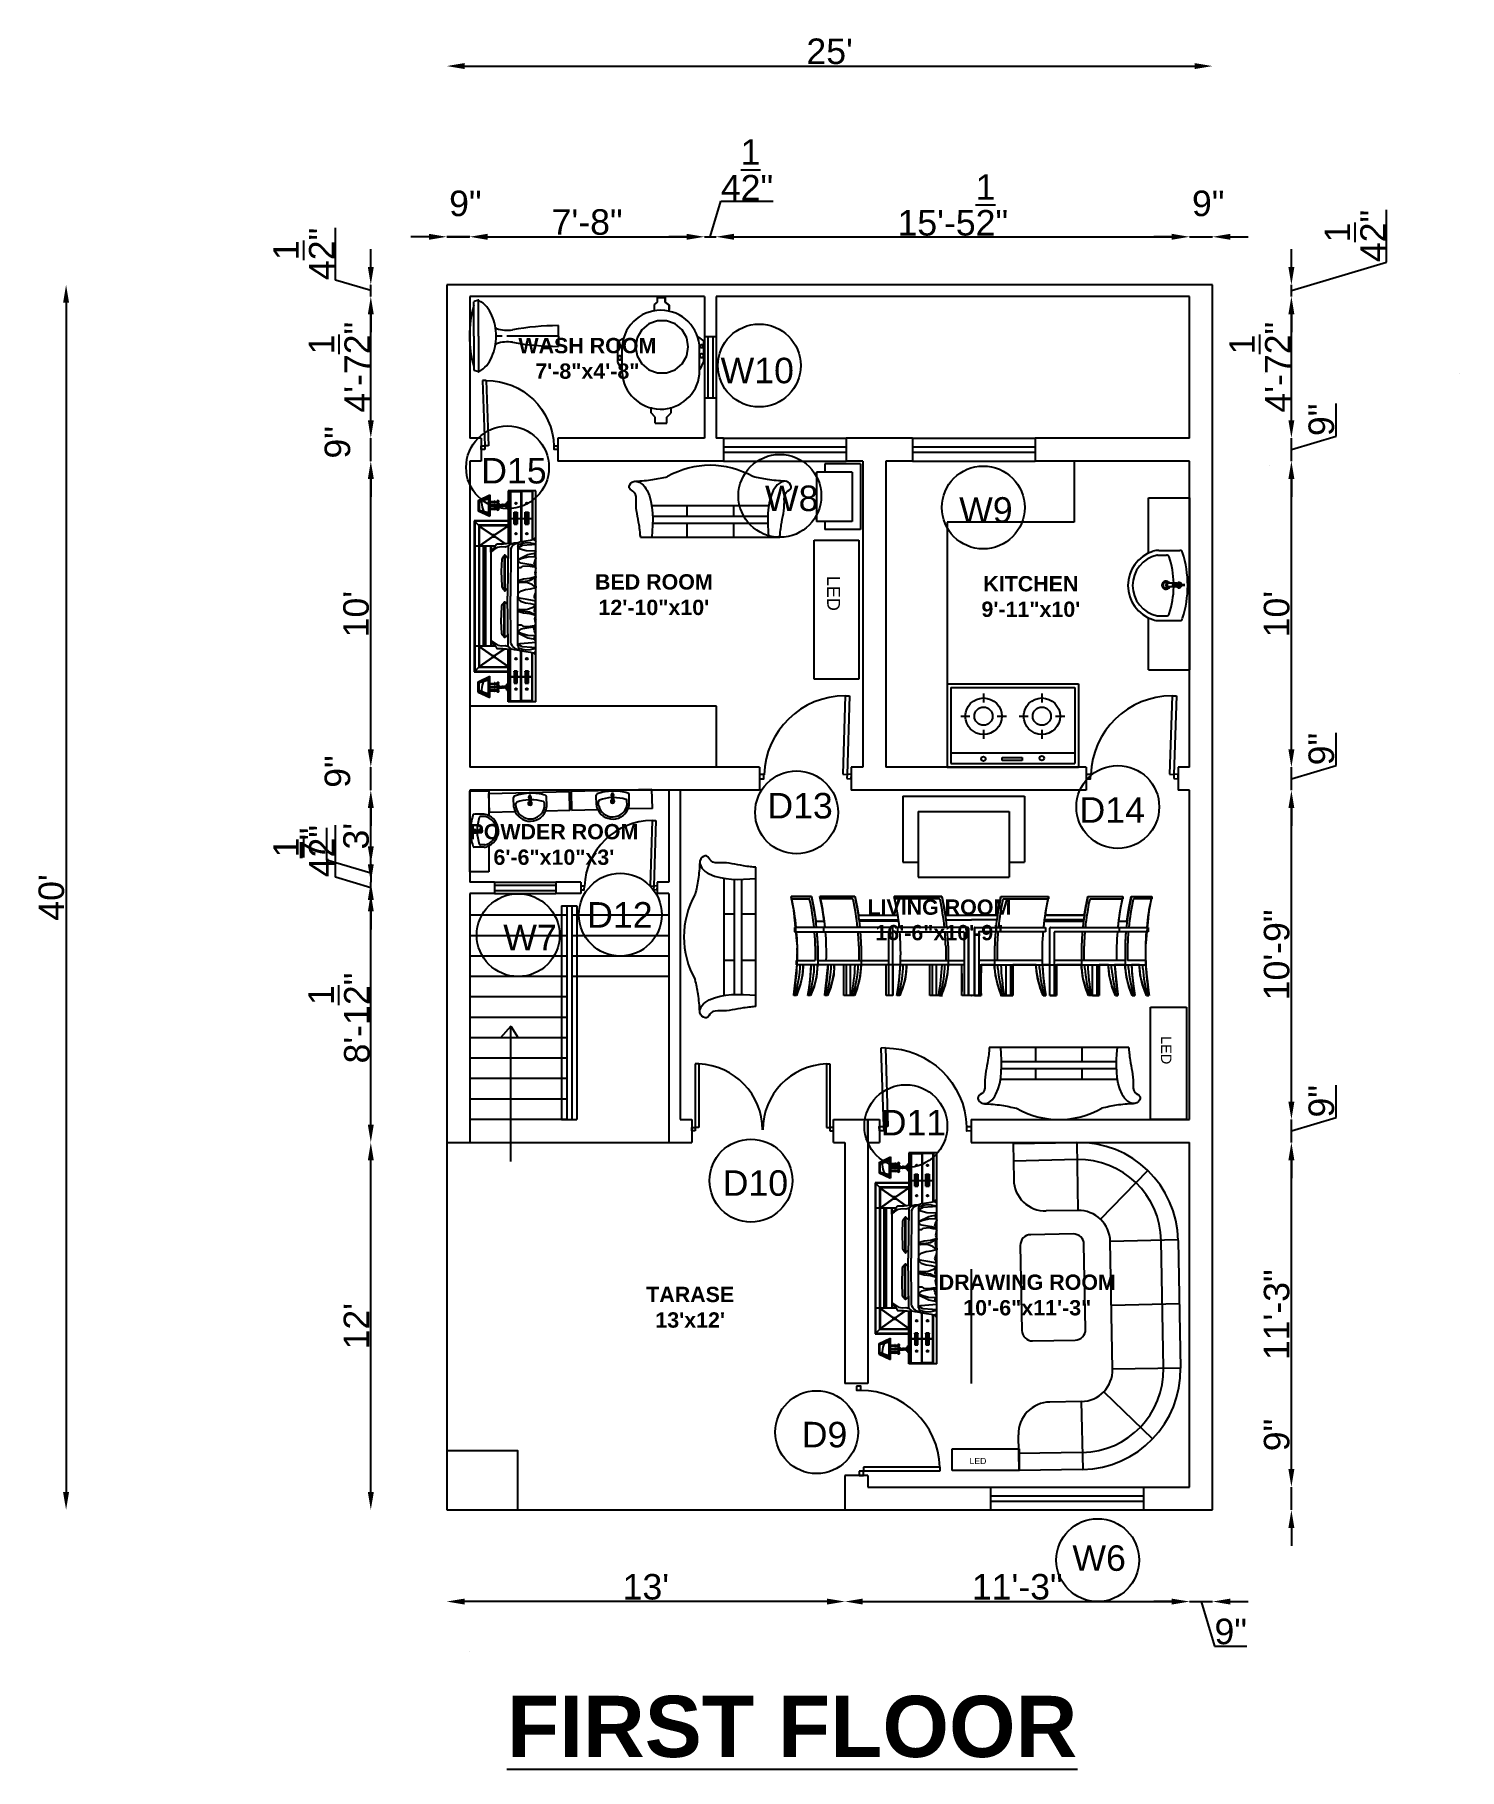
# Model space of a CAD drawing. Header units: inches. Extents: x -1280 to -565, y 3551 to 8161.
# Drawn here: x -1123 to -565, y 3551 to 4231 of the extents above; entities outside this region: 1.
import ezdxf

# ---------------------------------------------------------------- set-up
doc = ezdxf.new("R2010")
doc.units = ezdxf.units.IN
doc.linetypes.add('M-DOT', pattern=[1.25, 0, -1.25])
for name, color, linetype in [('Boundary', 7, 'Continuous'), ('Cabniet', 5, 'Continuous'), ('Dimension', 7, 'Continuous'), ('Doors', 1, 'Continuous'), ('Interior Fixture', 222, 'Continuous'), ('Interior wall', 7, 'Continuous'), ('scdulue', 114, 'Continuous'), ('Stairs', 3, 'Continuous'), ('Text', 250, 'Continuous'), ('Windows', 242, 'Continuous')]:
    doc.layers.add(name, color=color, linetype=linetype)
doc.styles.get("Standard").update_dxf_attribs({"font": 'arial.ttf'})
doc.dimstyles.new('ISO-25', dxfattribs={"dimtxt": 10, "dimasz": 7, "dimexe": 1.25, "dimexo": 0.625, "dimtad": 1, "dimdec": 1, "dimlunit": 4, "dimtxsty": 'Standard', "dimcen": 2.5, "dimse1": 1, "dimse2": 1, "dimadec": 0, "dimazin": 0, "dimtfac": 1, "dimtdec": 1, "dimtmove": 0, "dimatfit": 3, "dimfxl": 0, "dimarcsym": 0})

msp = doc.modelspace()

# ---------------------------------------------------------------- texts
at = {"layer": 'scdulue', "char_height": 10, "attachment_point": 1}
for s, insert in [('W10', (-853.88, 4104.42)), ('D15', (-947.65, 4065.15)), ('W8', (-836.5, 4054.35)), ('W9', (-760.43, 4049.79)), ('D13', (-835.56, 3933.91)), ('D14', (-713.28, 3932.24)), ('D12', (-906.14, 3891.13)), ('W7', (-939.01, 3882.24)), ('D11', (-791.15, 3809.73)), ('D10', (-853.06, 3786.06)), ('D9', (-822.1, 3687.5)), ('W6', (-716.08, 3639.12))]:
    msp.add_mtext_dynamic_manual_height_columns(s, width=19.8165, gutter_width=12.5, heights=[0], dxfattribs=dict(at, insert=insert))
at = {"layer": 'scdulue', "insert": (-937.6, 3580.15), "char_height": 12, "width": 389.2542, "attachment_point": 1}
msp.add_mtext('{\\fArial|b1|i0|c0|p34;\\H2x;\\L\\C0;FIRST FLOOR\\H0.5x;\\C256; }', dxfattribs=at)
at = {"layer": 'Text', "char_height": 6, "attachment_point": 5}
for s, insert, width in [('{\\fArial|b1|i0|c0|p34;WASH ROOM\\P7\'-8"x4\'-8"}', (-906.08, 4104.14), 62.0879), ('{\\fArial|b1|i0|c0|p34;BED ROOM\\P12\'-10"x10\'}', (-880.03, 4011.56), 52.0506), ('{\\fArial|b1|i0|c0|p34;KITCHEN\\P9\'-11"x10\'}', (-732.34, 4010.84), 52.0506), ('{\\fArial|b1|i0|c0|p34;POWDER ROOM\\P6\'-6"x10"x3\'}', (-919.19, 3913.69), 68.9301), ('{\\fArial|b1|i0|c0|p34;LIVING ROOM\\P16\'-6"x10\'-9"}', (-768.18, 3884.13), 62.5472), ('{\\fArial|b1|i0|c0|p34;DRAWING ROOM\\P10\'-6"x11\'-3"}', (-733.75, 3737.16), 75.9669), ("{\\fArial|b1|i0|c0|p34;TARASE\\P13'x12'}", (-865.79, 3732.36), 62.5472)]:
    msp.add_mtext(s, dxfattribs=dict(at, insert=insert, width=width))

# ---------------------------------------------------------------- blocks, each defined once
blk = doc.blocks.new('Doors')
at = {"layer": 'Doors'}
for p, q in [((-566.5, 4098.29), (-566.5, 4062.29)), ((-566.5, 4098.29), (-564.5, 4098.29)), ((-564.5, 4098.29), (-564.5, 4062.29)), ((-564.5, 4098.29), (-564.5, 4098.29)), ((-566.5, 4062.29), (-566.5, 4062.29)), ((-566.5, 4062.29), (-564.5, 4062.29))]:
    blk.add_line(p, q, dxfattribs=at)
for points in [[(-604.59, 4058.99), (-602.59, 4058.99), (-602.59, 4060.99), (-604.59, 4060.99)], [(-564.5, 4060.35), (-562.5, 4060.35), (-562.5, 4062.35), (-564.5, 4062.35)]]:
    blk.add_lwpolyline(points, close=True, dxfattribs=at)
blk.add_arc((-565.14, 4060.92), 37.39, 92.09183, 180, dxfattribs=at)
blk = doc.blocks.new('Main Gate')
at = {"layer": 'Doors'}
for p, q in [((-640.68, 4098.29), (-640.68, 4062.29)), ((-638.68, 4098.29), (-638.68, 4062.29)), ((-566.5, 4098.29), (-566.5, 4062.29)), ((-564.5, 4098.29), (-564.5, 4062.29))]:
    blk.add_line(p, q, dxfattribs=at)
for centre, start, end in [((-640.05, 4060.92), 0, 87.90817), ((-565.14, 4060.92), 92.09183, 180)]:
    blk.add_arc(centre, 37.39, start, end, dxfattribs=at)
blk = doc.blocks.new('main')
at = {"layer": 'Doors'}
blk.add_blockref('Main Gate', (0, 0), dxfattribs=at)
blk = doc.blocks.new('gate')
at = {"layer": 'Doors'}
for points in [[(-640.68, 4060.35), (-642.68, 4060.35), (-642.68, 4062.35), (-640.68, 4062.35)], [(-564.5, 4060.35), (-562.5, 4060.35), (-562.5, 4062.35), (-564.5, 4062.35)]]:
    blk.add_lwpolyline(points, close=True, dxfattribs=at)
blk.add_blockref('main', (0, 0), dxfattribs=at)
blk = doc.blocks.new('2')
at = {"layer": 'Doors'}
for p, q in [((-638.68, 4098.29), (-640.68, 4098.29)), ((-566.5, 4098.29), (-564.5, 4098.29)), ((-638.68, 4062.29), (-640.68, 4062.29)), ((-566.5, 4062.29), (-564.5, 4062.29))]:
    blk.add_line(p, q, dxfattribs=at)
blk.add_blockref('gate', (0, 0), dxfattribs=at)
blk = doc.blocks.new('A$C3E2F7594')
for p, q in [((319, 450), (1974, 450)), ((328, 300), (1964, 300)), ((818, 450), (818, 300)), ((1474, 450), (1474, 300)), ((162, 0), (2131, 0)), ((332, 200), (1960, 200)), ((818, 200), (818, 0)), ((1474, 200), (1474, 0)), ((1474, 200), (1474, 0))]:
    blk.add_line(p, q)
blk.add_arc((1146, -200), 1217, 60.324, 119.676)
for points in [[(162, 0), (155, 74), (142, 176), (99, 503), (74, 634), (2, 697), (45, 780), (173, 762), (255, 659), (322, 0)], [(92, 793), (335, 815), (544, 858)], [(2201, 793), (1958, 815), (1749, 858)], [(2131, 0), (2137, 74), (2151, 176), (2194, 503), (2219, 634), (2291, 697), (2248, 780), (2119, 762), (2038, 659), (1970, 0)]]:
    blk.add_spline(points, degree=3)
blk = doc.blocks.new('A$C70aa158d')
blk.add_blockref('A$C3E2F7594', (20, 0))
blk = doc.blocks.new('A$C6FCA522F')
for p, q in [((0.235, 0.722), (0.217, 0.709)), ((0.235, 0.722), (0.217, 0.709)), ((0.235, 0.754), (0.235, 0.742)), ((0.235, 0.75), (0.235, 0.722)), ((0.235, 0.75), (0.235, 0.722)), ((0.283, 0.75), (0.235, 0.75)), ((0.235, 0.75), (0.283, 0.75)), ((0.283, 0.75), (0.242, 0.75)), ((0.283, 0.722), (0.283, 0.75)), ((0.283, 0.75), (0.283, 0.722)), ((0.307, 0.705), (0.283, 0.722)), ((0.283, 0.722), (0.307, 0.705)), ((0.217, 0.709), (0.217, 0.671)), ((0.217, 0.709), (0.217, 0.679)), ((0.307, 0.669), (0.307, 0.705)), ((0.307, 0.705), (0.307, 0.679)), ((0.144, 0.558), (0.117, 0.51)), ((0.186, 0.593), (0.144, 0.558)), ((0.237, 0.611), (0.186, 0.593)), ((0.291, 0.611), (0.237, 0.611)), ((0.342, 0.593), (0.291, 0.611)), ((0.384, 0.558), (0.342, 0.593)), ((0.411, 0.51), (0.384, 0.558)), ((0.474, 0.518), (0.51, 0.492)), ((0.033, 0.505), (0, 0.487)), ((0, 0.487), (0, 0.366)), ((0.008, 0.467), (0.006, 0.464)), ((0.006, 0.464), (0.006, 0.461)), ((0.006, 0.461), (0.006, 0.458)), ((0.006, 0.458), (0.008, 0.456)), ((0.01, 0.469), (0.008, 0.467)), ((0.008, 0.456), (0.01, 0.454)), ((0.013, 0.47), (0.01, 0.469)), ((0.01, 0.454), (0.013, 0.453)), ((0.016, 0.47), (0.013, 0.47)), ((0.013, 0.453), (0.016, 0.453)), ((0.019, 0.469), (0.016, 0.47)), ((0.016, 0.453), (0.019, 0.454)), ((0.021, 0.467), (0.019, 0.469)), ((0.019, 0.454), (0.021, 0.456)), ((0.023, 0.464), (0.021, 0.467)), ((0.021, 0.456), (0.023, 0.458)), ((0.023, 0.461), (0.023, 0.464)), ((0.023, 0.458), (0.023, 0.461)), ((0.027, 0.444), (0.027, 0.305)), ((0.117, 0.51), (0.108, 0.457)), ((0.108, 0.457), (0.117, 0.403)), ((0.42, 0.457), (0.411, 0.51)), ((0.411, 0.403), (0.42, 0.457)), ((0.486, 0.296), (0.487, 0.444)), ((0.491, 0.412), (0.489, 0.409)), ((0.491, 0.464), (0.49, 0.461)), ((0.49, 0.461), (0.491, 0.458)), ((0.492, 0.467), (0.491, 0.464)), ((0.491, 0.458), (0.492, 0.456)), ((0.494, 0.414), (0.491, 0.412)), ((0.495, 0.469), (0.492, 0.467)), ((0.492, 0.456), (0.495, 0.454)), ((0.497, 0.416), (0.494, 0.414)), ((0.498, 0.47), (0.495, 0.469)), ((0.495, 0.454), (0.498, 0.453)), ((0.501, 0.416), (0.497, 0.416)), ((0.501, 0.47), (0.498, 0.47)), ((0.498, 0.453), (0.501, 0.453)), ((0.504, 0.469), (0.501, 0.47)), ((0.501, 0.453), (0.504, 0.454)), ((0.505, 0.414), (0.501, 0.416)), ((0.506, 0.467), (0.504, 0.469)), ((0.504, 0.454), (0.506, 0.456)), ((0.507, 0.412), (0.505, 0.414)), ((0.507, 0.464), (0.506, 0.467)), ((0.506, 0.456), (0.507, 0.458)), ((0.508, 0.461), (0.507, 0.464)), ((0.507, 0.458), (0.508, 0.461)), ((0.509, 0.409), (0.507, 0.412)), ((0.51, 0.492), (0.51, 0.37)), ((0, 0.366), (0.027, 0.323)), ((0.004, 0.396), (0.003, 0.392)), ((0.003, 0.392), (0.004, 0.388)), ((0.006, 0.399), (0.004, 0.396)), ((0.004, 0.388), (0.006, 0.384)), ((0.009, 0.402), (0.006, 0.399)), ((0.006, 0.384), (0.009, 0.382)), ((0.012, 0.403), (0.009, 0.402)), ((0.009, 0.382), (0.012, 0.38)), ((0.017, 0.403), (0.012, 0.403)), ((0.012, 0.38), (0.017, 0.38)), ((0.02, 0.402), (0.017, 0.403)), ((0.017, 0.38), (0.02, 0.382)), ((0.023, 0.399), (0.02, 0.402)), ((0.02, 0.382), (0.023, 0.384)), ((0.025, 0.396), (0.023, 0.399)), ((0.023, 0.384), (0.025, 0.388)), ((0.026, 0.392), (0.025, 0.396)), ((0.025, 0.388), (0.026, 0.392)), ((0.028, 0.321), (0.028, 0.321)), ((0.117, 0.403), (0.144, 0.356)), ((0.144, 0.356), (0.186, 0.321)), ((0.186, 0.321), (0.237, 0.303)), ((0.291, 0.303), (0.342, 0.321)), ((0.342, 0.321), (0.384, 0.356)), ((0.384, 0.356), (0.411, 0.403)), ((0.489, 0.409), (0.488, 0.405)), ((0.488, 0.405), (0.489, 0.401)), ((0.51, 0.37), (0.488, 0.322)), ((0.489, 0.401), (0.491, 0.398)), ((0.491, 0.398), (0.494, 0.395)), ((0.494, 0.395), (0.497, 0.394)), ((0.497, 0.394), (0.501, 0.394)), ((0.501, 0.394), (0.505, 0.395)), ((0.505, 0.395), (0.507, 0.398)), ((0.507, 0.398), (0.509, 0.401)), ((0.51, 0.405), (0.509, 0.409)), ((0.509, 0.401), (0.51, 0.405)), ((0.237, 0.303), (0.291, 0.303)), ((0.199, 0.066), (0.199, 0.1)), ((0.224, 0.04), (0.199, 0.066)), ((0.224, 0.004), (0.224, 0.04)), ((0.224, 0.004), (0.293, 0.004)), ((0.293, 0.04), (0.318, 0.066)), ((0.293, 0.004), (0.293, 0.04)), ((0.318, 0.066), (0.318, 0.1))]:
    blk.add_line(p, q)
for centre, start, end in [((0.257, 0.444), 0, 180), ((0.257, 0.318), 183.2658, 354.5558)]:
    blk.add_arc(centre, 0.23, start, end)
blk.add_solid([(0.244, 0), (0.24, 0.003), (0.245, 0.005)])
blk = doc.blocks.new('A$C84dbe571')
at = {"color": 7, "xscale": 1000, "yscale": 1000, "zscale": 1000}
blk.add_blockref('A$C6FCA522F', (0, 0), dxfattribs=at)
blk = doc.blocks.new('A$C00A85CD1')
for p, q in [((174, 1039), (76, 832)), ((177, 1039), (81, 832)), ((189, 1039), (101, 832)), ((205, 1039), (134, 832)), ((168, 1025), (367, 1025)), ((172, 1034), (360, 1034)), ((174, 1039), (361, 1039)), ((343, 1039), (401, 832)), ((355, 1039), (425, 832)), ((359, 1039), (441, 832)), ((361, 1039), (459, 832)), ((3260, 1111), (540, 1111)), ((540, 1111), (540, 501)), ((540, 1111), (630, 1021)), ((3250, 1101), (550, 1101)), ((550, 1101), (550, 501)), ((3180, 1031), (620, 1031)), ((620, 1031), (620, 501)), ((796, 786), (630, 1021)), ((3170, 1021), (630, 1021)), ((630, 1021), (630, 501)), ((802, 786), (636, 1021)), ((826, 786), (993, 1021)), ((832, 786), (999, 1021)), ((1000, 727), (1000, 1101)), ((2800, 950), (1000, 950)), ((2800, 940), (1000, 940)), ((2800, 728), (2800, 1101)), ((2968, 786), (2801, 1021)), ((2974, 786), (2807, 1021)), ((2998, 786), (3164, 1021)), ((3004, 786), (3170, 1021)), ((3260, 1111), (3170, 1021)), ((3170, 501), (3170, 1021)), ((3180, 501), (3180, 1031)), ((3250, 501), (3250, 1101)), ((3260, 501), (3260, 1111)), ((3439, 1039), (3341, 832)), ((3441, 1039), (3359, 832)), ((3445, 1039), (3375, 832)), ((3457, 1039), (3399, 832)), ((3632, 1025), (3433, 1025)), ((3626, 1039), (3439, 1039)), ((3628, 1034), (3440, 1034)), ((3595, 1039), (3666, 832)), ((3611, 1039), (3699, 832)), ((3623, 1039), (3719, 832)), ((3626, 1039), (3724, 832)), ((76, 832), (459, 832)), ((78, 837), (457, 837)), ((85, 851), (450, 851)), ((87, 857), (448, 857)), ((185, 755), (222, 755)), ((186, 750), (185, 755)), ((186, 750), (222, 750)), ((186, 707), (221, 707)), ((186, 707), (186, 702)), ((186, 702), (221, 702)), ((188, 750), (194, 707)), ((195, 832), (195, 755)), ((196, 832), (196, 766)), ((198, 832), (198, 768)), ((202, 832), (202, 771)), ((207, 832), (207, 771)), ((212, 832), (212, 755)), ((219, 750), (214, 707)), ((221, 707), (221, 702)), ((222, 755), (222, 750)), ((246, 669), (280, 669)), ((247, 681), (279, 681)), ((252, 660), (274, 660)), ((252, 652), (274, 652)), ((252, 652), (252, 620)), ((254, 704), (272, 704)), ((254, 701), (272, 701)), ((272, 697), (254, 697)), ((254, 695), (272, 695)), ((256, 832), (256, 706)), ((257, 832), (257, 736)), ((258, 832), (258, 737)), ((259, 832), (259, 739)), ((262, 832), (262, 740)), ((267, 832), (267, 741)), ((270, 832), (270, 706)), ((274, 652), (274, 620)), ((304, 755), (304, 750)), ((341, 755), (304, 755)), ((340, 750), (304, 750)), ((305, 707), (305, 702)), ((340, 707), (305, 707)), ((340, 702), (305, 702)), ((307, 750), (312, 707)), ((314, 832), (314, 755)), ((319, 832), (319, 771)), ((324, 832), (324, 771)), ((328, 832), (328, 768)), ((330, 832), (330, 766)), ((331, 832), (331, 755)), ((338, 750), (332, 707)), ((340, 750), (341, 755)), ((340, 707), (340, 702)), ((796, 739), (630, 501)), ((802, 739), (636, 501)), ((796, 786), (832, 786)), ((796, 739), (796, 786)), ((832, 739), (796, 739)), ((801, 781), (827, 781)), ((801, 744), (801, 781)), ((827, 744), (801, 744)), ((826, 739), (953, 558)), ((827, 781), (827, 744)), ((832, 786), (832, 739)), ((832, 739), (953, 566)), ((957, 681), (956, 676)), ((956, 676), (956, 670)), ((956, 670), (956, 664)), ((956, 664), (956, 657)), ((956, 657), (957, 650)), ((958, 691), (957, 686)), ((957, 686), (957, 681)), ((957, 650), (957, 642)), ((957, 642), (957, 635)), ((957, 635), (957, 628)), ((957, 628), (957, 620)), ((959, 698), (958, 695)), ((958, 695), (958, 691)), ((960, 701), (959, 698)), ((961, 704), (960, 701)), ((962, 708), (961, 706)), ((961, 706), (961, 704)), ((963, 711), (962, 709)), ((962, 709), (962, 708)), ((964, 712), (963, 711)), ((966, 713), (964, 712)), ((968, 714), (966, 713)), ((970, 715), (968, 714)), ((973, 717), (970, 715)), ((977, 718), (973, 717)), ((982, 720), (977, 718)), ((987, 722), (982, 720)), ((992, 724), (987, 722)), ((998, 727), (992, 724)), ((1003, 729), (998, 727)), ((2800, 921), (1000, 921)), ((2800, 911), (1000, 911)), ((1107, 811), (1000, 811)), ((1083, 801), (1000, 801)), ((1009, 732), (1003, 729)), ((1019, 686), (1008, 619)), ((1014, 736), (1009, 732)), ((1018, 739), (1014, 736)), ((1022, 743), (1018, 739)), ((1064, 758), (1019, 686)), ((1026, 747), (1022, 743)), ((1030, 751), (1026, 747)), ((1033, 755), (1030, 751)), ((1037, 760), (1033, 755)), ((1040, 764), (1037, 760)), ((1044, 769), (1040, 764)), ((1049, 774), (1044, 769)), ((1054, 779), (1049, 774)), ((1059, 784), (1054, 779)), ((1066, 789), (1059, 784)), ((1097, 807), (1064, 758)), ((1074, 794), (1066, 789)), ((1083, 800), (1074, 794)), ((1094, 805), (1083, 800)), ((1107, 811), (1094, 805)), ((2695, 811), (1107, 811)), ((1233, 616), (1443, 625)), ((1443, 625), (1715, 617)), ((2354, 625), (2082, 617)), ((2565, 616), (2354, 625)), ((2695, 811), (2800, 811)), ((2695, 811), (2707, 805)), ((2705, 807), (2738, 758)), ((2707, 805), (2718, 800)), ((2718, 801), (2800, 801)), ((2718, 800), (2727, 794)), ((2727, 794), (2735, 789)), ((2735, 789), (2742, 784)), ((2738, 758), (2782, 686)), ((2742, 784), (2748, 779)), ((2748, 779), (2753, 774)), ((2753, 774), (2757, 769)), ((2757, 769), (2761, 764)), ((2761, 764), (2765, 760)), ((2765, 760), (2768, 755)), ((2768, 755), (2772, 751)), ((2772, 751), (2775, 747)), ((2775, 747), (2779, 743)), ((2779, 743), (2783, 739)), ((2782, 686), (2794, 619)), ((2783, 739), (2788, 736)), ((2788, 736), (2793, 732)), ((2793, 732), (2798, 729)), ((2798, 729), (2803, 727)), ((2803, 727), (2809, 724)), ((2809, 724), (2814, 722)), ((2814, 722), (2820, 720)), ((2820, 720), (2824, 718)), ((2824, 718), (2828, 717)), ((2828, 717), (2831, 715)), ((2831, 715), (2834, 714)), ((2834, 714), (2836, 713)), ((2836, 713), (2837, 712)), ((2837, 712), (2838, 711)), ((2838, 711), (2839, 709)), ((2839, 709), (2840, 708)), ((2840, 708), (2840, 706)), ((2840, 706), (2841, 704)), ((2841, 704), (2842, 701)), ((2842, 701), (2842, 698)), ((2842, 698), (2843, 695)), ((2843, 695), (2844, 691)), ((2844, 691), (2844, 686)), ((2844, 686), (2845, 681)), ((2845, 642), (2844, 635)), ((2844, 635), (2844, 628)), ((2844, 628), (2844, 620)), ((2845, 681), (2845, 676)), ((2845, 676), (2845, 670)), ((2845, 670), (2845, 664)), ((2845, 664), (2845, 657)), ((2845, 657), (2845, 650)), ((2845, 650), (2845, 642)), ((2968, 739), (2848, 568)), ((2974, 739), (2848, 560)), ((3004, 786), (2968, 786)), ((2968, 786), (2968, 739)), ((2968, 739), (3004, 739)), ((2999, 781), (2973, 781)), ((2973, 781), (2973, 744)), ((2973, 744), (2999, 744)), ((2998, 739), (3164, 501)), ((2999, 744), (2999, 781)), ((3004, 739), (3004, 786)), ((3004, 739), (3170, 501)), ((3724, 832), (3341, 832)), ((3722, 837), (3343, 837)), ((3715, 851), (3350, 851)), ((3713, 857), (3352, 857)), ((3460, 750), (3459, 755)), ((3459, 755), (3496, 755)), ((3460, 750), (3496, 750)), ((3460, 707), (3460, 702)), ((3460, 707), (3495, 707)), ((3460, 702), (3495, 702)), ((3462, 750), (3468, 707)), ((3469, 832), (3469, 755)), ((3470, 832), (3470, 766)), ((3472, 832), (3472, 768)), ((3476, 832), (3476, 771)), ((3481, 832), (3481, 771)), ((3486, 832), (3486, 755)), ((3493, 750), (3488, 707)), ((3495, 707), (3495, 702)), ((3496, 755), (3496, 750)), ((3554, 669), (3520, 669)), ((3553, 681), (3521, 681)), ((3548, 660), (3526, 660)), ((3548, 652), (3526, 652)), ((3526, 652), (3526, 620)), ((3546, 704), (3528, 704)), ((3546, 701), (3528, 701)), ((3528, 697), (3546, 697)), ((3546, 695), (3528, 695)), ((3530, 832), (3530, 706)), ((3533, 832), (3533, 741)), ((3538, 832), (3538, 740)), ((3541, 832), (3541, 739)), ((3542, 832), (3542, 737)), ((3543, 832), (3543, 736)), ((3544, 832), (3544, 706)), ((3548, 652), (3548, 620)), ((3615, 755), (3578, 755)), ((3578, 755), (3578, 750)), ((3614, 750), (3578, 750)), ((3614, 707), (3579, 707)), ((3579, 707), (3579, 702)), ((3614, 702), (3579, 702)), ((3581, 750), (3586, 707)), ((3588, 832), (3588, 755)), ((3593, 832), (3593, 771)), ((3598, 832), (3598, 771)), ((3602, 832), (3602, 768)), ((3604, 832), (3604, 766)), ((3605, 832), (3605, 755)), ((3612, 750), (3606, 707)), ((3614, 750), (3615, 755)), ((3614, 707), (3614, 702)), ((0, 501), (948, 501)), ((0, 1), (0, 501)), ((0, 471), (946, 471)), ((15, 461), (945, 461)), ((15, 461), (15, 271)), ((200, 511), (200, 501)), ((200, 501), (326, 501)), ((325, 513), (201, 513)), ((203, 515), (323, 515)), ((229, 532), (297, 532)), ((235, 534), (291, 534)), ((252, 620), (274, 620)), ((252, 616), (274, 616)), ((252, 611), (274, 611)), ((252, 594), (274, 594)), ((252, 550), (274, 550)), ((252, 550), (274, 550)), ((256, 585), (270, 585)), ((326, 511), (326, 501)), ((353, 395), (337, 395)), ((337, 395), (337, 338)), ((337, 338), (353, 338)), ((450, 395), (353, 395)), ((353, 395), (353, 338)), ((353, 338), (353, 395)), ((450, 381), (353, 381)), ((353, 381), (353, 352)), ((353, 352), (450, 352)), ((353, 338), (450, 338)), ((450, 461), (450, 271)), ((454, 461), (454, 271)), ((552, 395), (454, 395)), ((536, 381), (454, 381)), ((454, 352), (536, 352)), ((454, 338), (552, 338)), ((536, 395), (552, 395)), ((536, 338), (536, 395)), ((552, 338), (536, 338)), ((552, 338), (552, 395)), ((552, 395), (552, 338)), ((552, 352), (552, 381)), ((966, 387), (925, 290)), ((938, 395), (931, 304)), ((950, 313), (935, 308)), ((955, 446), (938, 395)), ((948, 497), (945, 454)), ((984, 481), (945, 454)), ((951, 531), (948, 497)), ((973, 317), (948, 242)), ((996, 321), (950, 313)), ((953, 557), (951, 531)), ((954, 577), (953, 557)), ((955, 592), (954, 577)), ((956, 604), (955, 592)), ((1000, 501), (955, 446)), ((957, 612), (956, 604)), ((957, 620), (957, 612)), ((995, 422), (966, 387)), ((987, 249), (1034, 327)), ((1015, 554), (994, 493)), ((1020, 438), (995, 422)), ((1006, 327), (996, 321)), ((1000, 501), (1900, 513)), ((1006, 327), (1900, 327)), ((1008, 619), (1015, 554)), ((1047, 455), (1020, 438)), ((1034, 327), (1047, 288)), ((1047, 455), (1902, 461)), ((1243, 327), (1152, 145)), ((1156, 565), (1157, 567)), ((1156, 562), (1156, 565)), ((1157, 560), (1156, 562)), ((1156, 560), (1798, 560)), ((1157, 569), (1158, 571)), ((1157, 567), (1157, 569)), ((1157, 557), (1157, 560)), ((1159, 554), (1157, 557)), ((1158, 571), (1160, 572)), ((1161, 552), (1159, 554)), ((1160, 572), (1161, 573)), ((1161, 573), (1163, 574)), ((1164, 549), (1161, 552)), ((1163, 574), (1165, 574)), ((1167, 546), (1164, 549)), ((1165, 574), (1167, 575)), ((1165, 574), (1790, 574)), ((1167, 575), (1169, 576)), ((1172, 542), (1167, 546)), ((1169, 576), (1172, 577)), ((1172, 577), (1174, 579)), ((1177, 538), (1172, 542)), ((1174, 579), (1176, 581)), ((1176, 581), (1178, 583)), ((1183, 533), (1177, 538)), ((1178, 583), (1181, 585)), ((1181, 585), (1183, 588)), ((1183, 588), (1185, 591)), ((1191, 526), (1183, 533)), ((1185, 591), (1188, 594)), ((1188, 594), (1191, 597)), ((1191, 597), (1194, 600)), ((1199, 517), (1191, 526)), ((1194, 600), (1197, 603)), ((1197, 603), (1201, 606)), ((1212, 504), (1199, 517)), ((1201, 606), (1207, 609)), ((1207, 609), (1215, 611)), ((1215, 611), (1226, 614)), ((1226, 614), (1233, 616)), ((1247, 312), (1254, 327)), ((1280, 308), (1251, 320)), ((1387, 327), (1385, 267)), ((1596, 226), (1624, 327)), ((1642, 325), (1631, 197)), ((1658, 292), (1656, 325)), ((1715, 617), (1729, 614)), ((1729, 614), (1740, 611)), ((1740, 611), (1748, 609)), ((1748, 609), (1753, 606)), ((1756, 517), (1750, 511)), ((1753, 606), (1758, 603)), ((1764, 526), (1756, 517)), ((1758, 603), (1761, 600)), ((1761, 600), (1764, 597)), ((1764, 597), (1767, 594)), ((1772, 533), (1764, 526)), ((1767, 594), (1770, 591)), ((1770, 591), (1772, 588)), ((1772, 588), (1774, 585)), ((1778, 538), (1772, 533)), ((1774, 585), (1777, 583)), ((1777, 583), (1779, 581)), ((1783, 542), (1778, 538)), ((1779, 581), (1781, 579)), ((1781, 579), (1783, 577)), ((1783, 577), (1785, 576)), ((1788, 546), (1783, 542)), ((1785, 576), (1788, 575)), ((1788, 575), (1790, 574)), ((1791, 549), (1788, 546)), ((1790, 574), (1792, 574)), ((1794, 552), (1791, 549)), ((1792, 574), (1793, 573)), ((1793, 573), (1795, 572)), ((1796, 554), (1794, 552)), ((1795, 572), (1796, 571)), ((1796, 571), (1798, 569)), ((1797, 557), (1796, 554)), ((1798, 560), (1797, 557)), ((1798, 569), (1798, 567)), ((1798, 567), (1799, 565)), ((1799, 562), (1798, 560)), ((1799, 565), (1799, 562)), ((1856, 327), (1809, 279)), ((1875, 310), (1889, 323)), ((2801, 501), (1900, 513)), ((2755, 455), (1900, 461)), ((2795, 327), (1901, 327)), ((1945, 327), (1993, 279)), ((2000, 569), (1999, 567)), ((1999, 567), (1999, 565)), ((1999, 565), (1999, 562)), ((1999, 562), (1999, 560)), ((2641, 560), (1999, 560)), ((1999, 560), (2000, 557)), ((2001, 571), (2000, 569)), ((2000, 557), (2002, 554)), ((2002, 572), (2001, 571)), ((2004, 573), (2002, 572)), ((2002, 554), (2004, 552)), ((2006, 574), (2004, 573)), ((2004, 552), (2006, 549)), ((2008, 574), (2006, 574)), ((2006, 549), (2010, 546)), ((2010, 575), (2008, 574)), ((2632, 574), (2008, 574)), ((2012, 576), (2010, 575)), ((2010, 546), (2014, 542)), ((2014, 577), (2012, 576)), ((2017, 579), (2014, 577)), ((2014, 542), (2020, 538)), ((2019, 581), (2017, 579)), ((2021, 583), (2019, 581)), ((2020, 538), (2026, 533)), ((2023, 585), (2021, 583)), ((2026, 588), (2023, 585)), ((2028, 591), (2026, 588)), ((2026, 533), (2033, 526)), ((2031, 594), (2028, 591)), ((2033, 597), (2031, 594)), ((2036, 600), (2033, 597)), ((2033, 526), (2042, 517)), ((2040, 603), (2036, 600)), ((2044, 606), (2040, 603)), ((2042, 517), (2048, 511)), ((2050, 609), (2044, 606)), ((2058, 611), (2050, 609)), ((2068, 614), (2058, 611)), ((2082, 617), (2068, 614)), ((2143, 292), (2145, 325)), ((2160, 325), (2170, 197)), ((2205, 226), (2177, 327)), ((2415, 327), (2417, 267)), ((2522, 308), (2551, 320)), ((2555, 312), (2548, 327)), ((2559, 327), (2650, 145)), ((2572, 614), (2565, 616)), ((2582, 611), (2572, 614)), ((2590, 609), (2582, 611)), ((2586, 504), (2598, 517)), ((2596, 606), (2590, 609)), ((2600, 603), (2596, 606)), ((2598, 517), (2607, 526)), ((2604, 600), (2600, 603)), ((2607, 597), (2604, 600)), ((2609, 594), (2607, 597)), ((2607, 526), (2614, 533)), ((2612, 591), (2609, 594)), ((2615, 588), (2612, 591)), ((2614, 533), (2620, 538)), ((2617, 585), (2615, 588)), ((2619, 583), (2617, 585)), ((2621, 581), (2619, 583)), ((2620, 538), (2626, 542)), ((2624, 579), (2621, 581)), ((2626, 577), (2624, 579)), ((2628, 576), (2626, 577)), ((2626, 542), (2630, 546)), ((2630, 575), (2628, 576)), ((2632, 574), (2630, 575)), ((2630, 546), (2634, 549)), ((2634, 574), (2632, 574)), ((2636, 573), (2634, 574)), ((2634, 549), (2636, 552)), ((2638, 572), (2636, 573)), ((2636, 552), (2638, 554)), ((2639, 571), (2638, 572)), ((2638, 554), (2640, 557)), ((2640, 569), (2639, 571)), ((2641, 567), (2640, 569)), ((2640, 557), (2641, 560)), ((2641, 565), (2641, 567)), ((2641, 562), (2641, 565)), ((2641, 560), (2641, 562)), ((2755, 455), (2782, 438)), ((2767, 327), (2755, 288)), ((2815, 249), (2767, 327)), ((2782, 438), (2806, 422)), ((2794, 619), (2787, 554)), ((2787, 554), (2808, 493)), ((2795, 327), (2806, 321)), ((2801, 501), (2846, 446)), ((2806, 422), (2835, 387)), ((2806, 321), (2851, 313)), ((2818, 481), (2856, 454)), ((2828, 317), (2854, 242)), ((2835, 387), (2877, 290)), ((2844, 620), (2845, 612)), ((2845, 612), (2845, 604)), ((2845, 604), (2846, 592)), ((2846, 592), (2847, 577)), ((2846, 446), (2863, 395)), ((2847, 577), (2849, 557)), ((2849, 557), (2851, 531)), ((2851, 531), (2853, 497)), ((2851, 313), (2866, 308)), ((3800, 501), (2853, 501)), ((2853, 497), (2856, 454)), ((3800, 471), (2855, 471)), ((3785, 461), (2856, 461)), ((2863, 395), (2870, 304)), ((3200, 338), (3200, 395)), ((3200, 395), (3298, 395)), ((3216, 395), (3200, 395)), ((3200, 395), (3200, 338)), ((3200, 352), (3200, 381)), ((3298, 338), (3200, 338)), ((3200, 338), (3216, 338)), ((3216, 338), (3216, 395)), ((3216, 381), (3298, 381)), ((3298, 352), (3216, 352)), ((3298, 461), (3298, 271)), ((3302, 461), (3302, 271)), ((3302, 395), (3400, 395)), ((3302, 381), (3400, 381)), ((3400, 352), (3302, 352)), ((3400, 338), (3302, 338)), ((3400, 395), (3400, 338)), ((3400, 395), (3415, 395)), ((3400, 338), (3400, 395)), ((3400, 381), (3400, 352)), ((3415, 338), (3400, 338)), ((3415, 395), (3415, 338)), ((3474, 511), (3474, 501)), ((3600, 501), (3474, 501)), ((3475, 513), (3599, 513)), ((3597, 515), (3477, 515)), ((3571, 532), (3503, 532)), ((3565, 534), (3509, 534)), ((3548, 620), (3526, 620)), ((3548, 616), (3526, 616)), ((3548, 611), (3526, 611)), ((3548, 594), (3526, 594)), ((3548, 550), (3526, 550)), ((3548, 550), (3526, 550)), ((3544, 585), (3530, 585)), ((3600, 511), (3600, 501)), ((3785, 461), (3785, 271)), ((3800, 1), (3800, 501)), ((0, 61), (884, 61)), ((0, 1), (3800, 1)), ((15, 271), (922, 271)), ((15, 261), (920, 261)), ((15, 71), (15, 261)), ((15, 71), (885, 71)), ((353, 195), (337, 195)), ((337, 195), (337, 138)), ((337, 138), (353, 138)), ((450, 195), (353, 195)), ((353, 195), (353, 138)), ((353, 138), (353, 195)), ((450, 180), (353, 180)), ((353, 180), (353, 152)), ((353, 152), (450, 152)), ((353, 138), (450, 138)), ((450, 261), (450, 71)), ((454, 261), (454, 71)), ((552, 195), (454, 195)), ((536, 180), (454, 180)), ((454, 152), (536, 152)), ((454, 138), (552, 138)), ((536, 195), (552, 195)), ((536, 138), (536, 195)), ((552, 138), (536, 138)), ((552, 138), (552, 195)), ((552, 195), (552, 138)), ((552, 152), (552, 180)), ((855, 24), (842, 1)), ((882, 44), (855, 24)), ((890, 102), (882, 45)), ((882, 45), (890, 16)), ((906, 183), (890, 102)), ((890, 16), (915, 1)), ((925, 290), (906, 183)), ((935, 308), (931, 306)), ((948, 242), (933, 168)), ((933, 168), (939, 100)), ((939, 100), (956, 24)), ((956, 24), (966, 1)), ((968, 1), (976, 75)), ((976, 75), (987, 249)), ((1047, 288), (1075, 0)), ((1090, 1), (1133, 28)), ((1139, 88), (1126, 24)), ((1133, 28), (1160, 30)), ((1152, 145), (1139, 88)), ((1160, 30), (1209, 1)), ((1189, 12), (1195, 150)), ((1195, 150), (1222, 249)), ((1209, 1), (1276, 26)), ((1222, 249), (1247, 312)), ((1276, 26), (1325, 38)), ((1304, 273), (1280, 308)), ((1335, 96), (1304, 273)), ((1325, 38), (1364, 24)), ((1352, 28), (1335, 96)), ((1362, 238), (1352, 145)), ((1352, 145), (1368, 69)), ((1385, 267), (1362, 238)), ((1364, 24), (1397, 1)), ((1368, 69), (1373, 18)), ((1397, 1), (1422, 12)), ((1422, 12), (1455, 14)), ((1455, 14), (1484, 1)), ((1462, 18), (1491, 22)), ((1484, 1), (1462, 18)), ((1491, 22), (1553, 1)), ((1551, 9), (1565, 47)), ((1559, 5), (1551, 9)), ((1553, 1), (1605, 22)), ((1565, 14), (1559, 5)), ((1617, 115), (1565, 14)), ((1565, 47), (1584, 113)), ((1584, 113), (1596, 226)), ((1605, 22), (1638, 28)), ((1631, 197), (1617, 115)), ((1638, 28), (1679, 24)), ((1652, 209), (1658, 292)), ((1658, 152), (1652, 209)), ((1689, 71), (1658, 152)), ((1679, 24), (1732, 1)), ((1743, 3), (1689, 71)), ((1732, 1), (1776, 7)), ((1767, 100), (1743, 3)), ((1780, 189), (1767, 100)), ((1776, 7), (1846, 9)), ((1809, 279), (1780, 189)), ((1813, 9), (1825, 61)), ((1825, 61), (1838, 162)), ((1838, 162), (1864, 306)), ((1846, 9), (1864, 24)), ((1864, 306), (1875, 310)), ((1864, 24), (1899, 32)), ((1937, 24), (1902, 32)), ((1956, 9), (1937, 24)), ((2026, 7), (1956, 9)), ((1993, 279), (2022, 189)), ((2022, 189), (2034, 100)), ((2069, 1), (2026, 7)), ((2034, 100), (2059, 3)), ((2058, 3), (2112, 71)), ((2123, 24), (2069, 1)), ((2112, 71), (2143, 152)), ((2164, 28), (2123, 24)), ((2149, 209), (2143, 292)), ((2143, 152), (2149, 209)), ((2197, 22), (2164, 28)), ((2170, 197), (2184, 115)), ((2184, 115), (2236, 14)), ((2248, 1), (2197, 22)), ((2217, 113), (2205, 226)), ((2236, 47), (2217, 113)), ((2250, 9), (2236, 47)), ((2236, 14), (2242, 5)), ((2242, 5), (2250, 9)), ((2310, 22), (2248, 1)), ((2339, 18), (2310, 22)), ((2318, 1), (2339, 18)), ((2346, 14), (2318, 1)), ((2379, 12), (2346, 14)), ((2404, 1), (2379, 12)), ((2437, 24), (2404, 1)), ((2417, 267), (2439, 238)), ((2433, 69), (2429, 18)), ((2450, 145), (2433, 69)), ((2476, 38), (2437, 24)), ((2439, 238), (2450, 145)), ((2449, 28), (2466, 96)), ((2466, 96), (2497, 273)), ((2526, 26), (2476, 38)), ((2497, 273), (2522, 308)), ((2592, 1), (2526, 26)), ((2579, 249), (2555, 312)), ((2606, 150), (2579, 249)), ((2641, 30), (2592, 1)), ((2612, 12), (2606, 150)), ((2668, 28), (2641, 30)), ((2650, 145), (2662, 88)), ((2662, 88), (2675, 24)), ((2711, 1), (2668, 28)), ((2726, 178), (2716, 0)), ((2755, 288), (2726, 178)), ((2825, 75), (2815, 249)), ((2833, 1), (2825, 75)), ((2846, 24), (2835, 1)), ((2862, 100), (2846, 24)), ((2854, 242), (2868, 168)), ((2868, 168), (2862, 100)), ((2866, 308), (2870, 306)), ((2877, 290), (2895, 183)), ((3298, 271), (2880, 271)), ((3298, 261), (2881, 261)), ((2912, 16), (2887, 1)), ((2895, 183), (2912, 102)), ((2912, 102), (2920, 45)), ((2920, 45), (2912, 16)), ((3785, 71), (2916, 71)), ((3800, 61), (2917, 61)), ((2920, 44), (2947, 24)), ((2947, 24), (2959, 1)), ((3200, 138), (3200, 195)), ((3200, 195), (3298, 195)), ((3216, 195), (3200, 195)), ((3200, 195), (3200, 138)), ((3200, 152), (3200, 180)), ((3298, 138), (3200, 138)), ((3200, 138), (3216, 138)), ((3216, 138), (3216, 195)), ((3216, 180), (3298, 180)), ((3298, 152), (3216, 152)), ((3298, 261), (3298, 71)), ((3785, 271), (3302, 271)), ((3785, 261), (3302, 261)), ((3302, 261), (3302, 71)), ((3302, 195), (3400, 195)), ((3302, 180), (3400, 180)), ((3400, 152), (3302, 152)), ((3400, 138), (3302, 138)), ((3400, 195), (3400, 138)), ((3400, 195), (3415, 195)), ((3400, 138), (3400, 195)), ((3400, 180), (3400, 152)), ((3415, 138), (3400, 138)), ((3415, 195), (3415, 138)), ((3785, 71), (3785, 261))]:
    blk.add_line(p, q)
for centre, radius in [((204, 739), 7.64), ((204, 719), 7.64), ((204, 739), 6.7), ((204, 719), 6.7), ((322, 739), 7.64), ((322, 719), 7.64), ((322, 739), 6.7), ((322, 719), 6.7), ((3478, 739), 7.64), ((3478, 719), 7.64), ((3478, 739), 6.7), ((3478, 719), 6.7), ((3596, 739), 7.64), ((3596, 719), 7.64), ((3596, 739), 6.7), ((3596, 719), 6.7), ((227, 361), 15.5), ((227, 361), 5.48), ((773, 361), 15.5), ((773, 361), 5.48), ((3027, 361), 15.5), ((3027, 361), 5.48), ((3573, 361), 15.5), ((3573, 361), 5.48), ((227, 165), 15.5), ((227, 165), 5.48), ((773, 165), 15.5), ((773, 165), 5.48), ((3027, 165), 15.5), ((3027, 165), 5.48), ((3573, 165), 15.5), ((3573, 165), 5.48)]:
    blk.add_circle(centre, radius)
for centre, radius, start, end in [((227, 696), 284, 44.2573, 107.9805), ((3573, 696), 284, 72.0195, 135.7427), ((193, 684), 15.6, 148.1664, 275.3482), ((197, 682), 19.5, 81.0012, 150.4554), ((195, 685), 7.24, 114.2793, 241.5764), ((194, 683), 5.15, 240.2946, 29.6518), ((199, 670), 22.7, 25.6179, 109.7237), ((207, 756), 15.6, 71.3744, 143.3848), ((193, 678), 9.75, 283.4603, 55.2811), ((193, 658), 44.7, 31.5763, 80.9346), ((240, 692), 23.6, 209.6384, 284.8712), ((239, 688), 10.7, 223.9925, 315.0817), ((312, 673), 65.4, 164.303, 186.6291), ((254, 667), 7.94, 190.2331, 249.009), ((252, 656), 4.02, 95.3729, 264.6271), ((255, 689), 6.9, 97.3238, 159.6748), ((255, 702), 2, 126.2219, 216.3122), ((256, 699), 2.85, 134.9237, 215.5421), ((254, 696), 1.03, 117.5791, 284.7713), ((254, 706), 1.94, 275.3555, 5.3957), ((267, 726), 15.6, 79.611, 135.8323), ((272, 706), 1.94, 174.6043, 264.6445), ((271, 702), 2, 323.6878, 53.7781), ((270, 699), 2.85, 324.4579, 45.0763), ((272, 696), 1.03, 255.2287, 62.4209), ((271, 689), 6.9, 20.3252, 82.6762), ((271, 667), 7.94, 290.991, 349.7669), ((274, 656), 4.02, 275.3729, 84.6271), ((214, 673), 65.4, 353.3709, 15.697), ((287, 688), 10.7, 224.9183, 316.0075), ((286, 692), 23.6, 255.1288, 330.3616), ((333, 658), 44.7, 99.0654, 148.4237), ((327, 670), 22.7, 70.2763, 154.3821), ((319, 756), 15.6, 36.6152, 108.6256), ((333, 678), 9.75, 124.7189, 256.5397), ((329, 682), 19.5, 29.5446, 98.9988), ((332, 683), 5.15, 150.3482, 299.7054), ((333, 684), 15.6, 264.6518, 31.8336), ((331, 685), 7.24, 298.4236, 65.7207), ((3467, 684), 15.6, 148.1664, 275.3482), ((3471, 682), 19.5, 81.0012, 150.4554), ((3469, 685), 7.24, 114.2793, 241.5764), ((3468, 683), 5.15, 240.2946, 29.6518), ((3473, 670), 22.7, 25.6179, 109.7237), ((3481, 756), 15.6, 71.3744, 143.3848), ((3467, 678), 9.75, 283.4603, 55.2811), ((3467, 658), 44.7, 31.5763, 80.9346), ((3514, 692), 23.6, 209.6384, 284.8712), ((3513, 688), 10.7, 223.9925, 315.0817), ((3586, 673), 65.4, 164.303, 186.6291), ((3529, 667), 7.94, 190.2331, 249.009), ((3526, 656), 4.02, 95.3729, 264.6271), ((3529, 689), 6.9, 97.3238, 159.6748), ((3529, 702), 2, 126.2219, 216.3122), ((3530, 699), 2.85, 134.9237, 215.5421), ((3528, 696), 1.03, 117.5791, 284.7713), ((3528, 706), 1.94, 275.3555, 5.3957), ((3533, 726), 15.6, 44.1677, 100.389), ((3546, 706), 1.94, 174.6043, 264.6445), ((3545, 702), 2, 323.6878, 53.7781), ((3544, 699), 2.85, 324.4579, 45.0763), ((3546, 696), 1.03, 255.2287, 62.4209), ((3545, 689), 6.9, 20.3252, 82.6762), ((3546, 667), 7.94, 290.991, 349.7669), ((3548, 656), 4.02, 275.3729, 84.6271), ((3488, 673), 65.4, 353.3709, 15.697), ((3561, 688), 10.7, 224.9183, 316.0075), ((3560, 692), 23.6, 255.1288, 330.3616), ((3607, 658), 44.7, 99.0654, 148.4237), ((3601, 670), 22.7, 70.2763, 154.3821), ((3593, 756), 15.6, 36.6152, 108.6256), ((3607, 678), 9.75, 124.7189, 256.5397), ((3603, 682), 19.5, 29.5446, 98.9988), ((3606, 683), 5.15, 150.3482, 299.7054), ((3607, 684), 15.6, 264.6518, 31.8336), ((3605, 685), 7.24, 298.4236, 65.7207), ((203, 512), 3.04, 101.1601, 198.2827), ((202, 520), 5.16, 281.1601, 351.0314), ((211, 519), 3.89, 93.4629, 171.0314), ((209, 549), 26.5, 273.4629, 318.3799), ((234, 527), 6.86, 93.1159, 138.3799), ((233, 537), 3.49, 273.1159, 353.8917), ((253, 535), 16.5, 139.9289, 173.8917), ((250, 538), 12.5, 82.7695, 139.9289), ((257, 556), 7.86, 125.0632, 226.6883), ((252, 613), 2.29, 107.527, 252.473), ((272, 595), 21.7, 150.4909, 186.4074), ((260, 593), 9.06, 183.2657, 245.1562), ((251, 618), 2.32, 289.6261, 70.3739), ((251, 608), 3.57, 326.5024, 72.473), ((269, 572), 15.8, 147.5465, 200.4242), ((250, 565), 3.66, 305.0632, 20.4242), ((254, 583), 3.07, 301.9861, 38.4322), ((272, 583), 3.07, 141.5678, 238.0139), ((266, 593), 9.06, 294.8438, 356.7343), ((257, 572), 15.8, 339.5758, 32.4535), ((275, 608), 3.57, 107.527, 213.4976), ((254, 595), 21.7, 353.5926, 29.5091), ((276, 565), 3.66, 159.5758, 234.9368), ((275, 618), 2.32, 109.6261, 250.3739), ((269, 556), 7.86, 313.3117, 54.9368), ((274, 613), 2.29, 287.527, 72.473), ((276, 538), 12.5, 40.0711, 97.2305), ((273, 535), 16.5, 6.1083, 40.0711), ((293, 537), 3.49, 186.1083, 266.8841), ((292, 527), 6.86, 41.6201, 86.8841), ((317, 549), 26.5, 221.6201, 266.5371), ((315, 519), 3.89, 8.9686, 86.5371), ((324, 520), 5.16, 188.9686, 258.8399), ((323, 512), 3.04, 341.7173, 78.8399), ((3477, 512), 3.04, 101.1601, 198.2827), ((3476, 520), 5.16, 281.1601, 351.0314), ((3485, 519), 3.89, 93.4629, 171.0314), ((3483, 549), 26.5, 273.4629, 318.3799), ((3508, 527), 6.86, 93.1159, 138.3799), ((3507, 537), 3.49, 273.1159, 353.8917), ((3527, 535), 16.5, 139.9289, 173.8917), ((3524, 538), 12.5, 82.7695, 139.9289), ((3531, 556), 7.86, 125.0632, 226.6883), ((3526, 613), 2.29, 107.527, 252.473), ((3546, 595), 21.7, 150.4909, 186.4074), ((3534, 593), 9.06, 183.2657, 245.1562), ((3525, 618), 2.32, 289.6261, 70.3739), ((3525, 608), 3.57, 326.5024, 72.473), ((3543, 572), 15.8, 147.5465, 200.4242), ((3524, 565), 3.66, 305.0632, 20.4242), ((3528, 583), 3.07, 301.9861, 38.4322), ((3546, 583), 3.07, 141.5678, 238.0139), ((3540, 593), 9.06, 294.8438, 356.7343), ((3531, 572), 15.8, 339.5758, 32.4535), ((3549, 608), 3.57, 107.527, 213.4976), ((3528, 595), 21.7, 353.5926, 29.5091), ((3550, 565), 3.66, 159.5758, 234.9368), ((3549, 618), 2.32, 109.6261, 250.3739), ((3543, 556), 7.86, 313.3117, 54.9368), ((3548, 613), 2.29, 287.527, 72.473), ((3550, 538), 12.5, 40.0711, 97.2305), ((3547, 535), 16.5, 6.1083, 40.0711), ((3567, 537), 3.49, 186.1083, 266.8841), ((3566, 527), 6.86, 41.6201, 86.8841), ((3591, 549), 26.5, 221.6201, 266.5371), ((3589, 519), 3.89, 8.9686, 86.5371), ((3598, 520), 5.16, 188.9686, 258.8399), ((3597, 512), 3.04, 341.7173, 78.8399)]:
    blk.add_arc(centre, radius, start, end)
blk = doc.blocks.new('A$C3544dba7')
blk.add_blockref('A$C00A85CD1', (0, 0))
blk = doc.blocks.new('A$C52BD281E')
at = {"linetype": 'ByBlock'}
for p, q in [((165, 800), (0, 800)), ((0, 800), (0, 780)), ((0, 780), (145, 780)), ((517, 800), (234, 800)), ((234, 800), (234, 780)), ((497, 780), (234, 780)), ((1220, 800), (835, 800)), ((835, 800), (835, 780)), ((1200, 780), (835, 780)), ((1698, 800), (2083, 800)), ((1719, 780), (2083, 780)), ((2083, 800), (2083, 780)), ((2402, 800), (2684, 800)), ((2422, 780), (2684, 780)), ((2684, 800), (2684, 780)), ((2753, 800), (2918, 800)), ((2918, 780), (2773, 780)), ((2918, 800), (2918, 780)), ((545, 650), (864, 650)), ((551, 610), (870, 610)), ((871, 600), (552, 600)), ((834, 600), (654, 600)), ((1248, 650), (1459, 650)), ((1254, 610), (1459, 610)), ((1670, 650), (1459, 650)), ((1664, 610), (1459, 610)), ((2048, 600), (2366, 600)), ((2367, 610), (2049, 610)), ((2085, 600), (2264, 600)), ((318, 550), (29, 550)), ((29, 550), (29, 515)), ((29, 515), (508, 515)), ((552, 550), (263, 550)), ((263, 550), (263, 515)), ((263, 515), (784, 515)), ((543, 550), (318, 550)), ((819, 550), (552, 550)), ((789, 510), (789, 0)), ((824, 0), (824, 545)), ((1255, 550), (860, 550)), ((860, 550), (860, 515)), ((860, 515), (1395, 515)), ((1430, 550), (1255, 550)), ((1400, 510), (1400, 0)), ((1435, 545), (1435, 0)), ((1435, 0), (1435, 545)), ((1483, 545), (1483, 0)), ((1483, 0), (1483, 545)), ((1488, 550), (1663, 550)), ((1518, 510), (1518, 0)), ((2058, 515), (1523, 515)), ((1663, 550), (2058, 550)), ((2058, 550), (2058, 515)), ((2095, 0), (2095, 545)), ((2100, 550), (2366, 550)), ((2130, 510), (2130, 0)), ((2656, 515), (2135, 515)), ((2366, 550), (2656, 550)), ((2375, 550), (2600, 550)), ((2890, 515), (2410, 515)), ((2600, 550), (2890, 550)), ((2656, 550), (2656, 515)), ((2890, 550), (2890, 515)), ((45, 248), (45, 283)), ((45, 283), (196, 283)), ((196, 400), (196, 283)), ((216, 400), (216, 248)), ((216, 400), (216, 283)), ((216, 283), (789, 283)), ((548, 400), (548, 283)), ((568, 400), (568, 248)), ((568, 400), (568, 283)), ((885, 248), (885, 283)), ((885, 283), (1400, 283)), ((1251, 400), (1251, 283)), ((1271, 400), (1271, 283)), ((1271, 283), (1271, 248)), ((2034, 283), (1518, 283)), ((1647, 400), (1647, 283)), ((1647, 283), (1647, 248)), ((1667, 400), (1667, 283)), ((2034, 248), (2034, 283)), ((2703, 283), (2130, 283)), ((2350, 400), (2350, 248)), ((2350, 400), (2350, 283)), ((2370, 400), (2370, 283)), ((2702, 400), (2702, 248)), ((2702, 400), (2702, 283)), ((2722, 400), (2722, 283)), ((2873, 283), (2722, 283)), ((2873, 248), (2873, 283)), ((509, 248), (45, 248)), ((283, 248), (49, 248)), ((73, 217), (73, 248)), ((99, 217), (99, 248)), ((188, 217), (188, 248)), ((214, 217), (214, 248)), ((418, 248), (283, 248)), ((519, 248), (283, 248)), ((324, 218), (324, 249)), ((350, 218), (350, 249)), ((922, 248), (418, 248)), ((426, 0), (426, 248)), ((445, 248), (445, 0)), ((480, 0), (480, 248)), ((789, 248), (519, 248)), ((542, 217), (542, 248)), ((568, 217), (568, 248)), ((770, 0), (770, 248)), ((1121, 248), (885, 248)), ((1400, 248), (885, 248)), ((908, 217), (908, 248)), ((934, 217), (934, 248)), ((1400, 248), (1121, 248)), ((1124, 217), (1124, 248)), ((1124, 0), (1124, 248)), ((1143, 248), (1143, 0)), ((1178, 0), (1178, 248)), ((1245, 217), (1245, 248)), ((1271, 217), (1271, 248)), ((1382, 0), (1382, 248)), ((1518, 248), (1798, 248)), ((1518, 248), (2034, 248)), ((1537, 0), (1537, 248)), ((1647, 217), (1647, 248)), ((1674, 217), (1674, 248)), ((1741, 0), (1741, 248)), ((1775, 248), (1775, 0)), ((1794, 217), (1794, 248)), ((1794, 0), (1794, 248)), ((1798, 248), (2034, 248)), ((1984, 217), (1984, 248)), ((1997, 248), (2501, 248)), ((2010, 217), (2010, 248)), ((2130, 248), (2399, 248)), ((2148, 0), (2148, 248)), ((2350, 217), (2350, 248)), ((2377, 217), (2377, 248)), ((2399, 248), (2635, 248)), ((2409, 248), (2873, 248)), ((2438, 0), (2438, 248)), ((2473, 248), (2473, 0)), ((2492, 0), (2492, 248)), ((2501, 248), (2635, 248)), ((2568, 218), (2568, 249)), ((2594, 218), (2594, 249)), ((2635, 248), (2869, 248)), ((2704, 217), (2704, 248)), ((2731, 217), (2731, 248)), ((2819, 217), (2819, 248)), ((2846, 217), (2846, 248)), ((43, 0), (22, 0)), ((158, 0), (137, 0)), ((295, 0), (273, 0)), ((480, 0), (426, 0)), ((824, 0), (770, 0)), ((879, 0), (857, 0)), ((1178, 0), (1124, 0)), ((1202, 0), (1176, 0)), ((1215, 0), (1194, 0)), ((1200, 0), (1225, 0)), ((1435, 0), (1382, 0)), ((1457, 0), (1459, 0)), ((1461, 0), (1459, 0)), ((1483, 0), (1537, 0)), ((1719, 0), (1693, 0)), ((1703, 0), (1725, 0)), ((1716, 0), (1742, 0)), ((1741, 0), (1794, 0)), ((2040, 0), (2061, 0)), ((2095, 0), (2148, 0)), ((2438, 0), (2492, 0)), ((2624, 0), (2645, 0)), ((2760, 0), (2781, 0)), ((2875, 0), (2896, 0))]:
    blk.add_line(p, q, dxfattribs=at)
at = {"linetype": 'M-DOT'}
for p, q in [((22, 691), (0, 800)), ((0, 800), (165, 800)), ((165, 800), (184, 705)), ((184, 705), (201, 600)), ((255, 696), (234, 800)), ((234, 800), (517, 800)), ((517, 800), (534, 717)), ((534, 717), (545, 650)), ((854, 709), (835, 800)), ((835, 800), (1220, 800)), ((864, 650), (854, 709)), ((1220, 800), (1239, 709)), ((1239, 709), (1248, 650)), ((1670, 650), (1680, 709)), ((1680, 709), (1698, 800)), ((1698, 800), (2083, 800)), ((2064, 709), (2055, 650)), ((2083, 800), (2064, 709)), ((2373, 650), (2384, 717)), ((2384, 717), (2402, 800)), ((2402, 800), (2684, 800)), ((2684, 800), (2663, 696)), ((2718, 600), (2734, 705)), ((2734, 705), (2753, 800)), ((2753, 800), (2918, 800)), ((2918, 800), (2896, 691)), ((51, 401), (22, 691)), ((201, 600), (269, 600)), ((269, 600), (255, 696)), ((545, 650), (864, 650)), ((1248, 650), (1459, 650)), ((1459, 650), (1670, 650)), ((2055, 650), (2373, 650)), ((2663, 696), (2649, 600)), ((2649, 600), (2718, 600)), ((2896, 691), (2868, 401)), ((49, 248), (51, 401)), ((2868, 401), (2869, 248)), ((22, 0), (49, 248)), ((93, 167), (75, 86)), ((99, 248), (93, 167)), ((164, 248), (99, 248)), ((148, 73), (158, 157)), ((158, 157), (164, 248)), ((205, 146), (186, 71)), ((214, 248), (205, 146)), ((300, 248), (214, 248)), ((273, 0), (300, 248)), ((345, 167), (321, 65)), ((350, 248), (345, 167)), ((426, 248), (350, 248)), ((426, 161), (426, 248)), ((426, 0), (426, 161)), ((568, 248), (555, 131)), ((770, 248), (568, 248)), ((770, 0), (770, 248)), ((885, 248), (824, 248)), ((824, 248), (824, 0)), ((870, 81), (877, 148)), ((877, 148), (885, 248)), ((932, 194), (922, 132)), ((934, 248), (932, 194)), ((1124, 248), (934, 248)), ((1124, 217), (1124, 248)), ((1124, 146), (1124, 217)), ((1124, 0), (1124, 146)), ((1264, 163), (1246, 84)), ((1271, 248), (1264, 163)), ((1382, 248), (1271, 248)), ((1382, 217), (1382, 248)), ((1384, 141), (1382, 217)), ((1385, 70), (1384, 141)), ((1535, 141), (1533, 70)), ((1537, 217), (1535, 141)), ((1647, 248), (1537, 248)), ((1537, 248), (1537, 217)), ((1654, 163), (1647, 248)), ((1672, 84), (1654, 163)), ((1984, 248), (1794, 248)), ((1794, 248), (1794, 217)), ((1794, 217), (1794, 146)), ((1794, 146), (1794, 0)), ((1986, 194), (1984, 248)), ((1996, 132), (1986, 194)), ((2095, 248), (2034, 248)), ((2034, 248), (2041, 148)), ((2041, 148), (2049, 81)), ((2095, 0), (2095, 248)), ((2350, 248), (2148, 248)), ((2148, 248), (2148, 0)), ((2363, 131), (2350, 248)), ((2568, 248), (2492, 248)), ((2492, 248), (2492, 161)), ((2492, 161), (2492, 0)), ((2574, 167), (2568, 248)), ((2597, 65), (2574, 167)), ((2704, 248), (2618, 248)), ((2618, 248), (2645, 0)), ((2714, 146), (2704, 248)), ((2733, 71), (2714, 146)), ((2819, 248), (2754, 248)), ((2754, 248), (2761, 157)), ((2761, 157), (2770, 73)), ((2825, 167), (2819, 248)), ((2843, 86), (2825, 167)), ((2869, 248), (2896, 0)), ((43, 0), (22, 0)), ((75, 86), (43, 0)), ((137, 0), (148, 73)), ((158, 0), (137, 0)), ((186, 71), (158, 0)), ((295, 0), (273, 0)), ((321, 65), (295, 0)), ((473, 0), (426, 0)), ((512, 0), (473, 0)), ((534, 55), (512, 0)), ((555, 131), (534, 55)), ((824, 0), (770, 0)), ((857, 0), (870, 81)), ((879, 0), (857, 0)), ((891, 30), (879, 0)), ((896, 42), (891, 30)), ((902, 59), (896, 42)), ((910, 84), (902, 59)), ((922, 132), (910, 84)), ((1165, 0), (1124, 0)), ((1176, 0), (1165, 0)), ((1215, 0), (1176, 0)), ((1229, 33), (1215, 0)), ((1246, 84), (1229, 33)), ((1382, 0), (1385, 70)), ((1422, 0), (1382, 0)), ((1452, 0), (1422, 0)), ((1459, 0), (1452, 0)), ((1466, 0), (1459, 0)), ((1496, 0), (1466, 0)), ((1537, 0), (1496, 0)), ((1533, 70), (1537, 0)), ((1689, 33), (1672, 84)), ((1703, 0), (1689, 33)), ((1742, 0), (1703, 0)), ((1754, 0), (1742, 0)), ((1794, 0), (1754, 0)), ((2009, 84), (1996, 132)), ((2016, 59), (2009, 84)), ((2023, 42), (2016, 59)), ((2027, 30), (2023, 42)), ((2040, 0), (2027, 30)), ((2061, 0), (2040, 0)), ((2049, 81), (2061, 0)), ((2148, 0), (2095, 0)), ((2384, 55), (2363, 131)), ((2406, 0), (2384, 55)), ((2445, 0), (2406, 0)), ((2492, 0), (2445, 0)), ((2624, 0), (2597, 65)), ((2645, 0), (2624, 0)), ((2760, 0), (2733, 71)), ((2781, 0), (2760, 0)), ((2770, 73), (2781, 0)), ((2875, 0), (2843, 86)), ((2896, 0), (2875, 0))]:
    blk.add_line(p, q, dxfattribs=at)
for p, q in [((22, 691), (0, 800)), ((0, 800), (165, 800)), ((165, 800), (184, 705)), ((184, 705), (201, 600)), ((255, 696), (234, 800)), ((234, 800), (517, 800)), ((517, 800), (534, 717)), ((534, 717), (545, 650)), ((854, 709), (835, 800)), ((835, 800), (1220, 800)), ((864, 650), (854, 709)), ((1220, 800), (1239, 709)), ((1239, 709), (1248, 650)), ((1670, 650), (1680, 709)), ((1680, 709), (1698, 800)), ((1698, 800), (2083, 800)), ((2064, 709), (2055, 650)), ((2083, 800), (2064, 709)), ((2373, 650), (2384, 717)), ((2384, 717), (2402, 800)), ((2402, 800), (2684, 800)), ((2684, 800), (2663, 696)), ((2718, 600), (2734, 705)), ((2734, 705), (2753, 800)), ((2753, 800), (2918, 800)), ((2918, 800), (2896, 691)), ((51, 401), (22, 691)), ((201, 600), (269, 600)), ((269, 600), (255, 696)), ((545, 650), (864, 650)), ((1248, 650), (1459, 650)), ((1459, 650), (1670, 650)), ((2373, 650), (2055, 650)), ((2055, 650), (2373, 650)), ((2663, 696), (2649, 600)), ((2649, 600), (2718, 600)), ((2896, 691), (2868, 401)), ((49, 248), (51, 401)), ((2868, 401), (2869, 248)), ((22, 0), (49, 248)), ((93, 167), (75, 86)), ((99, 248), (93, 167)), ((164, 248), (99, 248)), ((148, 73), (158, 157)), ((158, 157), (164, 248)), ((205, 146), (186, 71)), ((214, 248), (205, 146)), ((300, 248), (214, 248)), ((273, 0), (300, 248)), ((345, 167), (321, 65)), ((350, 248), (345, 167)), ((426, 248), (350, 248)), ((426, 161), (426, 248)), ((426, 0), (426, 161)), ((568, 248), (555, 131)), ((770, 248), (568, 248)), ((770, 0), (770, 248)), ((885, 248), (824, 248)), ((824, 248), (824, 0)), ((870, 81), (877, 148)), ((877, 148), (885, 248)), ((932, 194), (922, 132)), ((934, 248), (932, 194)), ((1124, 248), (934, 248)), ((1124, 217), (1124, 248)), ((1124, 146), (1124, 217)), ((1124, 0), (1124, 146)), ((1264, 163), (1246, 84)), ((1271, 248), (1264, 163)), ((1382, 248), (1271, 248)), ((1382, 217), (1382, 248)), ((1384, 141), (1382, 217)), ((1385, 70), (1384, 141)), ((1535, 141), (1533, 70)), ((1537, 217), (1535, 141)), ((1647, 248), (1537, 248)), ((1537, 248), (1537, 217)), ((1654, 163), (1647, 248)), ((1672, 84), (1654, 163)), ((1984, 248), (1794, 248)), ((1794, 248), (1794, 217)), ((1794, 217), (1794, 146)), ((1794, 146), (1794, 0)), ((1986, 194), (1984, 248)), ((1996, 132), (1986, 194)), ((2095, 248), (2034, 248)), ((2034, 248), (2041, 148)), ((2041, 148), (2049, 81)), ((2095, 0), (2095, 248)), ((2350, 248), (2148, 248)), ((2148, 248), (2148, 0)), ((2363, 131), (2350, 248)), ((2568, 248), (2492, 248)), ((2492, 248), (2492, 161)), ((2492, 161), (2492, 0)), ((2574, 167), (2568, 248)), ((2597, 65), (2574, 167)), ((2704, 248), (2618, 248)), ((2618, 248), (2645, 0)), ((2714, 146), (2704, 248)), ((2733, 71), (2714, 146)), ((2819, 248), (2754, 248)), ((2754, 248), (2761, 157)), ((2761, 157), (2770, 73)), ((2825, 167), (2819, 248)), ((2843, 86), (2825, 167)), ((2869, 248), (2896, 0)), ((43, 0), (22, 0)), ((75, 86), (43, 0)), ((137, 0), (148, 73)), ((158, 0), (137, 0)), ((186, 71), (158, 0)), ((295, 0), (273, 0)), ((321, 65), (295, 0)), ((473, 0), (426, 0)), ((512, 0), (473, 0)), ((534, 55), (512, 0)), ((555, 131), (534, 55)), ((824, 0), (770, 0)), ((857, 0), (870, 81)), ((879, 0), (857, 0)), ((891, 30), (879, 0)), ((896, 42), (891, 30)), ((902, 59), (896, 42)), ((910, 84), (902, 59)), ((922, 132), (910, 84)), ((1165, 0), (1124, 0)), ((1176, 0), (1165, 0)), ((1215, 0), (1176, 0)), ((1229, 33), (1215, 0)), ((1246, 84), (1229, 33)), ((1382, 0), (1385, 70)), ((1422, 0), (1382, 0)), ((1452, 0), (1422, 0)), ((1459, 0), (1452, 0)), ((1466, 0), (1459, 0)), ((1496, 0), (1466, 0)), ((1537, 0), (1496, 0)), ((1533, 70), (1537, 0)), ((1689, 33), (1672, 84)), ((1703, 0), (1689, 33)), ((1742, 0), (1703, 0)), ((1754, 0), (1742, 0)), ((1794, 0), (1754, 0)), ((2009, 84), (1996, 132)), ((2016, 59), (2009, 84)), ((2023, 42), (2016, 59)), ((2027, 30), (2023, 42)), ((2040, 0), (2027, 30)), ((2061, 0), (2040, 0)), ((2049, 81), (2061, 0)), ((2148, 0), (2095, 0)), ((2384, 55), (2363, 131)), ((2406, 0), (2384, 55)), ((2445, 0), (2406, 0)), ((2492, 0), (2445, 0)), ((2624, 0), (2597, 65)), ((2645, 0), (2624, 0)), ((2760, 0), (2733, 71)), ((2781, 0), (2760, 0)), ((2770, 73), (2781, 0)), ((2875, 0), (2843, 86)), ((2896, 0), (2875, 0))]:
    blk.add_line(p, q)
at = {"linetype": 'ByBlock'}
for centre, radius, start, end in [((-1982, 345), 2034, 5.778, 12.3432), ((145, 775), 5, 12.3532, 90), ((-1817, 345), 2014, 5.8356, 12.3532), ((-1817, 345), 2034, 5.778, 12.9206), ((-1817, 345), 2034, 5.778, 12.9206), ((-1817, 345), 2034, 7.1957, 12.9206), ((-1748, 345), 2034, 5.778, 12.3432), ((-1748, 345), 2034, 7.1957, 12.3432), ((497, 775), 5, 12.3532, 90), ((-1465, 345), 2014, 5.8356, 12.3532), ((-1465, 345), 2034, 5.778, 12.9206), ((-1465, 345), 2034, 7.1957, 12.9206), ((-1147, 345), 2034, 5.778, 12.3432), ((1200, 775), 5, 12.3532, 90), ((-762, 345), 2014, 5.8356, 12.3532), ((-762, 345), 2034, 5.778, 12.9206), ((3681, 345), 2034, 167.0794, 174.222), ((3681, 345), 2014, 167.6468, 174.1644), ((1719, 775), 5, 90, 167.6468), ((4065, 345), 2034, 167.6568, 174.222), ((4384, 345), 2034, 167.0794, 174.222), ((4384, 345), 2034, 167.0794, 172.8043), ((4384, 345), 2014, 167.6468, 174.1644), ((2422, 775), 5, 90, 167.6468), ((4667, 345), 2034, 167.6568, 174.222), ((4667, 345), 2034, 167.6568, 172.8043), ((4736, 345), 2034, 167.0794, 174.222), ((4736, 345), 2034, 167.0794, 174.222), ((4736, 345), 2034, 167.0794, 172.8043), ((4736, 345), 2014, 167.6468, 174.1644), ((2773, 775), 5, 90, 167.6468), ((4901, 345), 2034, 167.6568, 174.222), ((-1748, 345), 2034, 5.778, 6.2029), ((-1465, 345), 2014, 5.8356, 6.2029), ((-1465, 345), 2034, 5.778, 6.2029), ((-1147, 345), 2034, 5.778, 6.2029), ((-762, 345), 2014, 5.8356, 6.2029), ((-762, 345), 2034, 5.778, 6.2029), ((3681, 345), 2034, 173.7971, 174.222), ((3681, 345), 2014, 173.7971, 174.1644), ((4065, 345), 2034, 173.7971, 174.222), ((4384, 345), 2034, 173.7971, 174.222), ((4384, 345), 2014, 173.7971, 174.1644), ((4667, 345), 2034, 173.7971, 174.222), ((-1982, 345), 2034, 358.2582, 4.7877), ((-1817, 345), 2014, 1.5425, 4.8354), ((-1817, 345), 2034, 358.2582, 4.7877), ((-1817, 345), 2034, 1.5425, 4.7877), ((-1748, 345), 2034, 358.2582, 4.7877), ((508, 510), 5, 89.9989, 90), ((-1465, 345), 2014, 1.5425, 4.8354), ((543, 545), 5, 89.9971, 90), ((-1465, 345), 2034, 1.5425, 4.7877), ((-1465, 345), 2034, 1.5425, 4.7877), ((784, 510), 5, 0, 90), ((819, 545), 5, 360, 90), ((-1147, 345), 2034, 358.2582, 4.7877), ((-762, 345), 2014, 1.5425, 4.8354), ((-762, 345), 2034, 1.5425, 4.7877), ((1395, 510), 5, 0, 90), ((1430, 545), 5, 360, 90), ((1488, 545), 5, 90, 180), ((1523, 510), 5, 90, 180), ((3681, 345), 2034, 175.2123, 178.4575), ((3681, 345), 2014, 175.1646, 178.4575), ((4065, 345), 2034, 175.2123, 181.7418), ((2100, 545), 5, 90, 180), ((2135, 510), 5, 90, 180), ((4384, 345), 2034, 175.2123, 178.4575), ((4384, 345), 2034, 175.2123, 178.4575), ((4384, 345), 2014, 175.1646, 178.4575), ((2375, 545), 5, 90, 90.0029), ((2410, 510), 5, 90, 90.0011), ((4667, 345), 2034, 175.2123, 181.7418), ((4736, 345), 2034, 175.2123, 181.7418), ((4736, 345), 2034, 175.2123, 178.4575), ((4736, 345), 2014, 175.1646, 178.4575), ((4901, 345), 2034, 175.2123, 181.7418), ((-1982, 345), 2034, 350.226, 357.2714), ((-932, 293), 1008, 343.1143, 355.6998), ((-545, 267), 646, 335.5612, 355.5636), ((-1867, 345), 2034, 350.226, 357.2714), ((-817, 293), 1008, 343.1143, 355.6998), ((-429, 267), 646, 335.5612, 355.5636), ((-1731, 345), 2034, 350.226, 357.2714), ((-681, 293), 1008, 343.1143, 355.6998), ((-293, 267), 646, 335.5612, 355.5636), ((-1513, 345), 2034, 350.226, 357.2714), ((-463, 293), 1008, 343.1143, 355.6998), ((-76, 267), 646, 335.5612, 355.5636), ((-1147, 345), 2034, 350.226, 357.2714), ((-97, 293), 1008, 343.1143, 355.6998), ((291, 267), 646, 335.5612, 355.5636), ((-810, 345), 2034, 350.226, 357.2714), ((240, 293), 1008, 343.1143, 355.6998), ((627, 267), 646, 335.5612, 355.5636), ((2291, 267), 646, 184.4364, 204.4388), ((2679, 293), 1008, 184.3002, 196.8857), ((3729, 345), 2034, 182.7286, 189.774), ((2628, 267), 646, 184.4364, 204.4388), ((3015, 293), 1008, 184.3002, 196.8857), ((4065, 345), 2034, 182.7286, 189.774), ((2994, 267), 646, 184.4364, 204.4388), ((3382, 293), 1008, 184.3002, 196.8857), ((4432, 345), 2034, 182.7286, 189.774), ((3212, 267), 646, 184.4364, 204.4388), ((3599, 293), 1008, 184.3002, 196.8857), ((4649, 345), 2034, 182.7286, 189.774), ((3348, 267), 646, 184.4364, 204.4388), ((3736, 293), 1008, 184.3002, 196.8857), ((4786, 345), 2034, 182.7286, 189.774), ((3463, 267), 646, 184.4364, 204.4388), ((3851, 293), 1008, 184.3002, 196.8857), ((4901, 345), 2034, 182.7286, 189.774)]:
    blk.add_arc(centre, radius, start, end, dxfattribs=at)
blk = doc.blocks.new('A$Cb3423fa7')
blk.add_blockref('A$C52BD281E', (0, 0))
blk = doc.blocks.new('A$C4278655E')
for p, q in [((0, 0.176), (0, 0.526)), ((0, 0.526), (1.47, 0.526)), ((0.743, 0.486), (0.743, 0.458)), ((0.748, 0.486), (0.748, 0.458)), ((1.47, 0.176), (1.47, 0.526)), ((0.449, 0.264), (0.449, 0.442)), ((0.489, 0.252), (0.489, 0.328)), ((0.73, 0.418), (0.73, 0.33)), ((0.761, 0.418), (0.761, 0.33)), ((1.009, 0.252), (1.009, 0.328)), ((1.049, 0.264), (1.049, 0.441)), ((0.472, 0.176), (0, 0.176)), ((1.47, 0.176), (1.025, 0.176))]:
    blk.add_line(p, q)
for centre, radius, start, end in [((0.474, 0.442), 0.025, 102.1069, 180), ((0.747, -0.404), 0.914, 89.8933, 107.7594), ((0.746, 0.435), 0.023, 279.4881, 260.5119), ((0.746, 0.435), 0.0123, 286.4136, 253.5864), ((0.746, 0.435), 0.0107, 288.3951, 251.6049), ((0.75, -0.404), 0.914, 72.2406, 90.1067), ((1.024, 0.442), 0.025, 0, 77.8931), ((0.514, 0.328), 0.025, 108.4229, 180), ((0.747, -0.373), 0.764, 91.2776, 108.4229), ((0.746, 0.325), 0.035, 115.9824, 64.0176), ((0.746, 0.325), 0.025, 127.8309, 52.1691), ((1.052, 0.409), 0.31, 175.5082, 184.4918), ((0.746, 0.433), 0.00286, 0, 180), ((0.746, 0.384), 0.00286, 180, 0), ((0.439, 0.409), 0.31, 355.5082, 4.4918), ((0.75, -0.373), 0.764, 71.5771, 89.1914), ((0.984, 0.328), 0.025, 0, 71.5771), ((0.599, 0.264), 0.15, 180, 199.3966), ((0.749, 0.305), 0.305, 197.417, 342.583), ((0.514, 0.254), 0.025, 180, 192.269), ((0.749, 0.305), 0.265, 192.269, 347.731), ((0.984, 0.254), 0.025, 347.731, 0), ((0.899, 0.264), 0.15, 340.6034, 0)]:
    blk.add_arc(centre, radius, start, end)
for centre in [(0.746, 0.341), (0.746, 0.34), (0.746, 0.33)]:
    blk.add_ellipse(centre, major_axis=(0.0153, 0), ratio=0.448066, start_param=3.141593, end_param=6.283185)
blk = doc.blocks.new('A$C1b6c5da0')
at = {"color": 7, "xscale": 1000, "yscale": 1000, "zscale": 1000}
blk.add_blockref('A$C4278655E', (0, 0), dxfattribs=at)
blk = doc.blocks.new('A$C4E1C66B5')
for p, q in [((2, 3080), (0, 2742)), ((2, 3080), (602, 3080)), ((602, 3080), (598, 2440)), ((601, 2920), (1, 2916)), ((1538, 2144), (898, 2140)), ((1538, 1544), (898, 1540)), ((1538, 936), (898, 940)), ((602, 0), (598, 640)), ((2, 0), (0, 338))]:
    blk.add_line(p, q)
at = {"linetype": 'Continuous'}
for p, q in [((810, 2352), (1263, 2805)), ((598, 2440), (300, 2440)), ((550, 2219), (150, 2219)), ((898, 940), (898, 2140)), ((1378, 943), (1378, 2140)), ((1538, 2140), (1538, 936)), ((50, 2119), (50, 1319)), ((650, 1319), (650, 2119)), ((150, 1219), (550, 1219)), ((898, 940), (898, 940)), ((1378, 937), (1378, 940)), ((810, 728), (1263, 275)), ((598, 640), (300, 640)), ((598, 160), (1, 160)), ((598, 0), (3, 0))]:
    blk.add_line(p, q, dxfattribs=at)
for centre, radius, start, end in [((598, 2140), 940, 0, 90), ((598, 2140), 780, 0, 90), ((300, 2740), 300, 179.6481, 270), ((598, 2140), 300, 0, 90), ((150, 2119), 100, 90, 180), ((550, 2119), 100, 0, 90), ((150, 1319), 100, 180, 270), ((550, 1319), 100, 270, 0), ((598, 940), 300, 270, 0), ((598, 940), 940, 270, 0), ((598, 940), 780, 270, 0), ((300, 340), 300, 90, 180.3519)]:
    blk.add_arc(centre, radius, start, end, dxfattribs=at)
blk = doc.blocks.new('A$Cc7143ed9')
at = {"rotation": 90}
blk.add_blockref('A$C4E1C66B5', (3080, 0), dxfattribs=at)
blk = doc.blocks.new('A$C5F396D78')
for p, q in [((0, 444.5), (699.9, 444.5)), ((0, 444.5), (0, 0)), ((19.4, 425), (680.5, 425)), ((19.4, 425), (19.4, 19.4)), ((194.5, 393.9), (194.5, 345.2)), ((505.4, 393.9), (505.4, 345.2)), ((680.5, 425), (680.5, 19.4)), ((699.9, 444.5), (699.9, 0)), ((72.9, 272.3), (121.6, 272.3)), ((194.5, 199.4), (194.5, 150.8)), ((267.4, 272.3), (316, 272.3)), ((383.9, 272.3), (432.5, 272.3)), ((505.4, 199.4), (505.4, 150.8)), ((578.4, 272.3), (627, 272.3)), ((19.4, 77.8), (680.5, 77.8)), ((19.4, 19.4), (680.5, 19.4)), ((293.4, 36.5), (293.4, 51.9)), ((293.4, 51.9), (400.6, 51.9)), ((400.6, 36.5), (293.4, 36.5)), ((400.6, 51.9), (400.6, 36.5)), ((0, 0), (699.9, 0))]:
    blk.add_line(p, q)
for centre, radius in [((194.5, 272.3), 97.2), ((194.5, 272.3), 48.6), ((505.4, 272.3), 97.2), ((505.4, 272.3), 48.6), ((193.9, 45.1), 11.7), ((505.2, 48.5), 11.7)]:
    blk.add_circle(centre, radius)
blk = doc.blocks.new('A$C26edb58e')
blk.add_blockref('A$C5F396D78', (0, 0))
blk = doc.blocks.new('A$C4BA37061')
at = {"linetype": 'Continuous', "ltscale": 20}
for p, q in [((0, 0.748), (0.012, 0.787)), ((0.335, 0.746), (0, 0.746)), ((0.335, 0.789), (0.015, 0.789)), ((0.335, 0.789), (0.048, 0.789)), ((0.335, 0.789), (0.622, 0.789)), ((0.335, 0.789), (0.654, 0.789)), ((0.335, 0.746), (0.669, 0.746)), ((0.669, 0.748), (0.657, 0.787)), ((0.335, 0), (0.238, 0)), ((0.335, 0), (0.432, 0))]:
    blk.add_line(p, q, dxfattribs=at)
at = {"linetype": 'Continuous'}
for p, q in [((0.335, 0.527), (0.335, 0.584)), ((0.335, 0), (0.335, 0.481))]:
    blk.add_line(p, q, dxfattribs=at)
at = {"linetype": 'Continuous', "ltscale": 20}
for centre, radius, start, end in [((0.336, -0.154), 0.986, 90.0581, 106.9839), ((0.334, -0.154), 0.986, 73.0161, 89.9419), ((0.003, 0.747), 0.0035, 163, 218.1957), ((0.229, 0.864), 0.257, 207.6601, 250.0668), ((0.015, 0.786), 0.0035, 90, 163), ((0.44, 0.864), 0.257, 289.9332, 332.3399), ((0.654, 0.786), 0.0035, 17, 90), ((0.666, 0.747), 0.0035, 321.8043, 17), ((0.321, 1.019), 0.436, 245.6296, 271.8027), ((0.251, 0.577), 0.012, 10.439, 80.9844), ((-0.056, 0.474), 0.336, 352.2267, 18.2844), ((0.348, 1.019), 0.436, 268.1973, 294.3704), ((0.725, 0.474), 0.336, 161.7156, 187.7733), ((0.418, 0.577), 0.012, 99.0156, 169.561), ((2.746, -0.011), 2.508, 169.9146, 179.7513), ((-2.076, -0.011), 2.508, 0.2487, 10.0854)]:
    blk.add_arc(centre, radius, start, end, dxfattribs=at)
blk = doc.blocks.new('A$C881ceed5')
at = {"color": 7, "xscale": 1000, "yscale": 1000, "zscale": 1000}
blk.add_blockref('A$C4BA37061', (0, 0), dxfattribs=at)
blk = doc.blocks.new('A$C4FBE58CC')
for p, q in [((-1050, 800), (150, 800)), ((-1050, 800), (-1050, 150)), ((150, 800), (150, 150)), ((-900, 650), (0, 650)), ((-900, 650), (-900, 0)), ((0, 650), (0, 0)), ((-1050, 150), (-900, 150)), ((-900, 0), (0, 0)), ((0, 150), (150, 150))]:
    blk.add_line(p, q)
blk = doc.blocks.new('A$C9b953779')
blk.add_blockref('A$C4FBE58CC', (1050, 0))
blk = doc.blocks.new('9')
for p, q in [((-432.4, 4025.3), (-432.4, 4067)), ((-432.4, 4067), (-302.7, 4067)), ((-302.7, 4067), (-302.7, 4025.3)), ((-302.7, 4025.3), (-432.4, 4025.3))]:
    blk.add_line(p, q)
at = {"layer": 'Cabniet', "insert": (-399.1, 4049.5), "char_height": 12, "attachment_point": 1}
blk.add_mtext_dynamic_manual_height_columns('{\\C242;LED}', width=52.309, gutter_width=12.5, heights=[0], dxfattribs=at)
blk = doc.blocks.new('*D72')
at = {"layer": 'Defpoints', "color": 0}
for p in [(-860.17, 4151.81), (-952.17, 4128.46), (-860.17, 4128.46)]:
    blk.add_point(p, dxfattribs=at)
at = {"layer": 'Dimension', "color": 0, "lineweight": -2}
blk.add_line((-945.17, 4151.81), (-867.17, 4151.81), dxfattribs=at)
at = {"layer": 'Dimension', "color": 0}
for points in [[(-945.17, 4152.98), (-945.17, 4150.64), (-952.17, 4151.81)], [(-867.17, 4152.98), (-867.17, 4150.64), (-860.17, 4151.81)]]:
    blk.add_solid(points, dxfattribs=at)
at = {"layer": 'Dimension', "color": 0, "insert": (-906.17, 4157.54), "char_height": 10, "attachment_point": 5}
blk.add_mtext('7\'-8"', dxfattribs=at)
blk = doc.blocks.new('*D73')
at = {"layer": 'Defpoints', "color": 0}
for p in [(-855.67, 4151.81), (-860.17, 4128.46), (-855.67, 4128.46)]:
    blk.add_point(p, dxfattribs=at)
at = {"layer": 'Dimension', "color": 0, "lineweight": -2}
for p, q in [((-857.92, 4151.81), (-853.75, 4165.71)), ((-853.75, 4165.71), (-833.32, 4165.71)), ((-867.17, 4151.81), (-874.17, 4151.81)), ((-860.17, 4151.81), (-855.67, 4151.81)), ((-860.17, 4151.81), (-855.67, 4151.81)), ((-848.67, 4151.81), (-841.67, 4151.81))]:
    blk.add_line(p, q, dxfattribs=at)
at = {"layer": 'Dimension', "color": 0}
for points in [[(-867.17, 4152.98), (-867.17, 4150.64), (-860.17, 4151.81)], [(-848.67, 4152.98), (-848.67, 4150.64), (-855.67, 4151.81)]]:
    blk.add_solid(points, dxfattribs=at)
at = {"layer": 'Dimension', "color": 0, "insert": (-843.53, 4178.04), "char_height": 10, "attachment_point": 5}
blk.add_mtext('4{\\H1x;\\S1/2;}"', dxfattribs=at)
blk = doc.blocks.new('*D74')
at = {"layer": 'Defpoints', "color": 0}
for p in [(-670.17, 4151.81), (-855.67, 4128.46), (-670.17, 4128.46)]:
    blk.add_point(p, dxfattribs=at)
at = {"layer": 'Dimension', "color": 0, "lineweight": -2}
blk.add_line((-848.67, 4151.81), (-677.17, 4151.81), dxfattribs=at)
at = {"layer": 'Dimension', "color": 0}
for points in [[(-848.67, 4152.98), (-848.67, 4150.64), (-855.67, 4151.81)], [(-677.17, 4152.98), (-677.17, 4150.64), (-670.17, 4151.81)]]:
    blk.add_solid(points, dxfattribs=at)
at = {"layer": 'Dimension', "color": 0, "insert": (-762.92, 4164.23), "char_height": 10, "attachment_point": 5}
blk.add_mtext('15\'-5{\\H1x;\\S1/2;}"', dxfattribs=at)
blk = doc.blocks.new('*D75')
at = {"layer": 'Defpoints', "color": 0}
for p in [(-661.17, 4151.81), (-661.17, 4132.96), (-670.17, 4128.46)]:
    blk.add_point(p, dxfattribs=at)
at = {"layer": 'Dimension', "color": 0, "lineweight": -2}
for p, q in [((-677.17, 4151.81), (-684.17, 4151.81)), ((-670.17, 4151.81), (-661.17, 4151.81)), ((-654.17, 4151.81), (-647.17, 4151.81))]:
    blk.add_line(p, q, dxfattribs=at)
at = {"layer": 'Dimension', "color": 0}
for points in [[(-677.17, 4152.98), (-677.17, 4150.64), (-670.17, 4151.81)], [(-654.17, 4152.98), (-654.17, 4150.64), (-661.17, 4151.81)]]:
    blk.add_solid(points, dxfattribs=at)
at = {"layer": 'Dimension', "color": 0, "insert": (-662.86, 4164.84), "char_height": 10, "attachment_point": 5}
blk.add_mtext('9"', dxfattribs=at)
blk = doc.blocks.new('*D91')
at = {"layer": 'Defpoints', "color": 0}
for p in [(-961.17, 4151.81), (-961.17, 4132.96), (-952.17, 4128.46)]:
    blk.add_point(p, dxfattribs=at)
at = {"layer": 'Dimension', "color": 0, "lineweight": -2}
for p, q in [((-968.17, 4151.81), (-975.17, 4151.81)), ((-952.17, 4151.81), (-961.17, 4151.81)), ((-945.17, 4151.81), (-938.17, 4151.81))]:
    blk.add_line(p, q, dxfattribs=at)
at = {"layer": 'Dimension', "color": 0}
for points in [[(-968.17, 4152.98), (-968.17, 4150.64), (-961.17, 4151.81)], [(-945.17, 4152.98), (-945.17, 4150.64), (-952.17, 4151.81)]]:
    blk.add_solid(points, dxfattribs=at)
at = {"layer": 'Dimension', "color": 0, "insert": (-953.86, 4164.84), "char_height": 10, "attachment_point": 5}
blk.add_mtext('9"', dxfattribs=at)
blk = doc.blocks.new('*D92')
at = {"layer": 'Defpoints', "color": 0}
for p in [(-952.2, 4151.81), (-961.17, 4132.96), (-952.2, 4132.96)]:
    blk.add_point(p, dxfattribs=at)
at = {"layer": 'Dimension', "color": 0, "lineweight": -2}
for p, q in [((-968.17, 4151.81), (-975.17, 4151.81)), ((-961.17, 4151.81), (-952.2, 4151.81)), ((-945.2, 4151.81), (-938.2, 4151.81))]:
    blk.add_line(p, q, dxfattribs=at)
at = {"layer": 'Dimension', "color": 0}
for points in [[(-968.17, 4152.98), (-968.17, 4150.64), (-961.17, 4151.81)], [(-945.2, 4152.98), (-945.2, 4150.64), (-952.2, 4151.81)]]:
    blk.add_solid(points, dxfattribs=at)
at = {"layer": 'Dimension', "color": 0, "insert": (-953.87, 4164.84), "char_height": 10, "attachment_point": 5}
blk.add_mtext('9"', dxfattribs=at)
blk = doc.blocks.new('*D99')
at = {"layer": 'Defpoints', "color": 0}
for p in [(-661.17, 4218.7), (-961.17, 4132.96), (-661.17, 4132.96)]:
    blk.add_point(p, dxfattribs=at)
at = {"layer": 'Dimension', "color": 0, "lineweight": -2}
blk.add_line((-954.17, 4218.7), (-668.17, 4218.7), dxfattribs=at)
at = {"layer": 'Dimension', "color": 0}
for points in [[(-954.17, 4219.87), (-954.17, 4217.54), (-961.17, 4218.7)], [(-668.17, 4219.87), (-668.17, 4217.54), (-661.17, 4218.7)]]:
    blk.add_solid(points, dxfattribs=at)
at = {"layer": 'Dimension', "color": 0, "insert": (-811.17, 4224.43), "char_height": 10, "attachment_point": 5}
blk.add_mtext("25'", dxfattribs=at)
blk = doc.blocks.new('*D110')
at = {"layer": 'Defpoints', "color": 0}
for p in [(-805.17, 3666.46), (-670.17, 3661.96), (-670.17, 3617.08)]:
    blk.add_point(p, dxfattribs=at)
at = {"layer": 'Dimension', "color": 0, "lineweight": -2}
blk.add_line((-798.17, 3617.08), (-677.17, 3617.08), dxfattribs=at)
at = {"layer": 'Dimension', "color": 0}
for points in [[(-798.17, 3618.24), (-798.17, 3615.91), (-805.17, 3617.08)], [(-677.17, 3618.24), (-677.17, 3615.91), (-670.17, 3617.08)]]:
    blk.add_solid(points, dxfattribs=at)
at = {"layer": 'Dimension', "color": 0, "insert": (-737.67, 3622.81), "char_height": 10, "attachment_point": 5}
blk.add_mtext('11\'-3"', dxfattribs=at)
blk = doc.blocks.new('*D111')
at = {"layer": 'Defpoints', "color": 0}
for p in [(-670.17, 3661.96), (-661.17, 3652.96), (-661.17, 3617.08)]:
    blk.add_point(p, dxfattribs=at)
at = {"layer": 'Dimension', "color": 0, "lineweight": -2}
for p, q in [((-677.17, 3617.08), (-684.17, 3617.08)), ((-670.17, 3617.08), (-661.17, 3617.08)), ((-670.17, 3617.08), (-661.17, 3617.08)), ((-665.67, 3617.08), (-660.42, 3599.57)), ((-654.17, 3617.08), (-647.17, 3617.08)), ((-660.42, 3599.57), (-647.68, 3599.57))]:
    blk.add_line(p, q, dxfattribs=at)
at = {"layer": 'Dimension', "color": 0}
for points in [[(-677.17, 3618.24), (-677.17, 3615.91), (-670.17, 3617.08)], [(-654.17, 3618.24), (-654.17, 3615.91), (-661.17, 3617.08)]]:
    blk.add_solid(points, dxfattribs=at)
at = {"layer": 'Dimension', "color": 0, "insert": (-654.05, 3605.3), "char_height": 10, "attachment_point": 5}
blk.add_mtext('9"', dxfattribs=at)
blk = doc.blocks.new('*D112')
at = {"layer": 'Defpoints', "color": 0}
for p in [(-661.17, 3661.96), (-630.28, 3661.96), (-661.17, 3652.96)]:
    blk.add_point(p, dxfattribs=at)
at = {"layer": 'Dimension', "color": 0, "lineweight": -2}
for p, q in [((-630.28, 3668.96), (-630.28, 3688.71)), ((-630.28, 3652.96), (-630.28, 3661.96)), ((-630.28, 3645.96), (-630.28, 3638.96))]:
    blk.add_line(p, q, dxfattribs=at)
at = {"layer": 'Dimension', "color": 0}
for points in [[(-631.45, 3668.96), (-629.11, 3668.96), (-630.28, 3661.96)], [(-631.45, 3645.96), (-629.11, 3645.96), (-630.28, 3652.96)]]:
    blk.add_solid(points, dxfattribs=at)
at = {"layer": 'Dimension', "color": 0, "insert": (-636.01, 3682.34), "char_height": 10, "attachment_point": 5, "rotation": 90}
blk.add_mtext('9"', dxfattribs=at)
blk = doc.blocks.new('*D113')
at = {"layer": 'Defpoints', "color": 0}
for p in [(-670.17, 3796.96), (-630.28, 3796.96), (-661.17, 3661.96)]:
    blk.add_point(p, dxfattribs=at)
at = {"layer": 'Dimension', "color": 0, "lineweight": -2}
blk.add_line((-630.28, 3668.96), (-630.28, 3789.96), dxfattribs=at)
at = {"layer": 'Dimension', "color": 0}
for points in [[(-631.45, 3789.96), (-629.11, 3789.96), (-630.28, 3796.96)], [(-631.45, 3668.96), (-629.11, 3668.96), (-630.28, 3661.96)]]:
    blk.add_solid(points, dxfattribs=at)
at = {"layer": 'Dimension', "color": 0, "insert": (-636.01, 3729.46), "char_height": 10, "attachment_point": 5, "rotation": 90}
blk.add_mtext('11\'-3"', dxfattribs=at)
blk = doc.blocks.new('*D114')
at = {"layer": 'Defpoints', "color": 0}
for p in [(-671.34, 3805.96), (-630.28, 3805.96), (-670.17, 3796.96)]:
    blk.add_point(p, dxfattribs=at)
at = {"layer": 'Dimension', "color": 0, "lineweight": -2}
for p, q in [((-630.28, 3812.96), (-630.28, 3819.96)), ((-612.78, 3806.72), (-612.78, 3819.46)), ((-630.28, 3801.46), (-612.78, 3806.72)), ((-630.28, 3796.96), (-630.28, 3805.96)), ((-630.28, 3796.96), (-630.28, 3805.96)), ((-630.28, 3789.96), (-630.28, 3782.96))]:
    blk.add_line(p, q, dxfattribs=at)
at = {"layer": 'Dimension', "color": 0}
for points in [[(-631.45, 3812.96), (-629.11, 3812.96), (-630.28, 3805.96)], [(-631.45, 3789.96), (-629.11, 3789.96), (-630.28, 3796.96)]]:
    blk.add_solid(points, dxfattribs=at)
at = {"layer": 'Dimension', "color": 0, "insert": (-618.51, 3813.09), "char_height": 10, "attachment_point": 5, "rotation": 90}
blk.add_mtext('9"', dxfattribs=at)
blk = doc.blocks.new('*D115')
at = {"layer": 'Defpoints', "color": 0}
for p in [(-670.17, 3934.96), (-630.28, 3934.96), (-671.34, 3805.96)]:
    blk.add_point(p, dxfattribs=at)
at = {"layer": 'Dimension', "color": 0, "lineweight": -2}
blk.add_line((-630.28, 3812.96), (-630.28, 3927.96), dxfattribs=at)
at = {"layer": 'Dimension', "color": 0}
for points in [[(-631.45, 3927.96), (-629.11, 3927.96), (-630.28, 3934.96)], [(-631.45, 3812.96), (-629.11, 3812.96), (-630.28, 3805.96)]]:
    blk.add_solid(points, dxfattribs=at)
at = {"layer": 'Dimension', "color": 0, "insert": (-636.01, 3870.46), "char_height": 10, "attachment_point": 5, "rotation": 90}
blk.add_mtext('10\'-9"', dxfattribs=at)
blk = doc.blocks.new('*D116')
at = {"layer": 'Defpoints', "color": 0}
for p in [(-670.17, 3943.96), (-630.28, 3943.96), (-670.17, 3934.96)]:
    blk.add_point(p, dxfattribs=at)
at = {"layer": 'Dimension', "color": 0, "lineweight": -2}
for p, q in [((-630.28, 3950.96), (-630.28, 3957.96)), ((-612.78, 3944.72), (-612.78, 3957.46)), ((-630.28, 3939.46), (-612.78, 3944.72)), ((-630.28, 3934.96), (-630.28, 3943.96)), ((-630.28, 3934.96), (-630.28, 3943.96)), ((-630.28, 3927.96), (-630.28, 3920.96))]:
    blk.add_line(p, q, dxfattribs=at)
at = {"layer": 'Dimension', "color": 0}
for points in [[(-631.45, 3950.96), (-629.11, 3950.96), (-630.28, 3943.96)], [(-631.45, 3927.96), (-629.11, 3927.96), (-630.28, 3934.96)]]:
    blk.add_solid(points, dxfattribs=at)
at = {"layer": 'Dimension', "color": 0, "insert": (-618.51, 3951.09), "char_height": 10, "attachment_point": 5, "rotation": 90}
blk.add_mtext('9"', dxfattribs=at)
blk = doc.blocks.new('*D117')
at = {"layer": 'Defpoints', "color": 0}
for p in [(-670.17, 4063.96), (-630.28, 4063.96), (-670.17, 3943.96)]:
    blk.add_point(p, dxfattribs=at)
at = {"layer": 'Dimension', "color": 0, "lineweight": -2}
blk.add_line((-630.28, 3950.96), (-630.28, 4056.96), dxfattribs=at)
at = {"layer": 'Dimension', "color": 0}
for points in [[(-631.45, 4056.96), (-629.11, 4056.96), (-630.28, 4063.96)], [(-631.45, 3950.96), (-629.11, 3950.96), (-630.28, 3943.96)]]:
    blk.add_solid(points, dxfattribs=at)
at = {"layer": 'Dimension', "color": 0, "insert": (-636.01, 4003.96), "char_height": 10, "attachment_point": 5, "rotation": 90}
blk.add_mtext("10'", dxfattribs=at)
blk = doc.blocks.new('*D118')
at = {"layer": 'Defpoints', "color": 0}
for p in [(-670.17, 4072.96), (-630.28, 4072.96), (-670.17, 4063.96)]:
    blk.add_point(p, dxfattribs=at)
at = {"layer": 'Dimension', "color": 0, "lineweight": -2}
for p, q in [((-630.28, 4079.96), (-630.28, 4086.96)), ((-612.78, 4073.72), (-612.78, 4086.46)), ((-630.28, 4068.46), (-612.78, 4073.72)), ((-630.28, 4063.96), (-630.28, 4072.96)), ((-630.28, 4063.96), (-630.28, 4072.96)), ((-630.28, 4056.96), (-630.28, 4049.96))]:
    blk.add_line(p, q, dxfattribs=at)
at = {"layer": 'Dimension', "color": 0}
for points in [[(-631.45, 4079.96), (-629.11, 4079.96), (-630.28, 4072.96)], [(-631.45, 4056.96), (-629.11, 4056.96), (-630.28, 4063.96)]]:
    blk.add_solid(points, dxfattribs=at)
at = {"layer": 'Dimension', "color": 0, "insert": (-618.51, 4080.09), "char_height": 10, "attachment_point": 5, "rotation": 90}
blk.add_mtext('9"', dxfattribs=at)
blk = doc.blocks.new('*D119')
at = {"layer": 'Defpoints', "color": 0}
for p in [(-670.17, 4128.46), (-630.28, 4128.46), (-670.17, 4072.96)]:
    blk.add_point(p, dxfattribs=at)
at = {"layer": 'Dimension', "color": 0, "lineweight": -2}
blk.add_line((-630.28, 4079.96), (-630.28, 4121.46), dxfattribs=at)
at = {"layer": 'Dimension', "color": 0}
for points in [[(-631.45, 4121.46), (-629.11, 4121.46), (-630.28, 4128.46)], [(-631.45, 4079.96), (-629.11, 4079.96), (-630.28, 4072.96)]]:
    blk.add_solid(points, dxfattribs=at)
at = {"layer": 'Dimension', "color": 0, "insert": (-642.61, 4100.71), "char_height": 10, "attachment_point": 5, "rotation": 90}
blk.add_mtext('4\'-7{\\H1x;\\S1/2;}"', dxfattribs=at)
blk = doc.blocks.new('*D120')
at = {"layer": 'Defpoints', "color": 0}
for p in [(-661.17, 4132.96), (-630.28, 4132.96), (-670.17, 4128.46)]:
    blk.add_point(p, dxfattribs=at)
at = {"layer": 'Dimension', "color": 0, "lineweight": -2}
for p, q in [((-592.97, 4141.91), (-592.97, 4162.34)), ((-630.28, 4139.96), (-630.28, 4146.96)), ((-630.28, 4130.71), (-592.97, 4141.91)), ((-630.28, 4128.46), (-630.28, 4132.96)), ((-630.28, 4128.46), (-630.28, 4132.96)), ((-630.28, 4121.46), (-630.28, 4114.46))]:
    blk.add_line(p, q, dxfattribs=at)
at = {"layer": 'Dimension', "color": 0}
for points in [[(-631.45, 4139.96), (-629.11, 4139.96), (-630.28, 4132.96)], [(-631.45, 4121.46), (-629.11, 4121.46), (-630.28, 4128.46)]]:
    blk.add_solid(points, dxfattribs=at)
at = {"layer": 'Dimension', "color": 0, "insert": (-605.3, 4152.13), "char_height": 10, "attachment_point": 5, "rotation": 90}
blk.add_mtext('4{\\H1x;\\S1/2;}"', dxfattribs=at)
blk = doc.blocks.new('*D126')
at = {"layer": 'Defpoints', "color": 0}
for p in [(-805.17, 3666.46), (-961.17, 3652.96), (-961.17, 3617.08)]:
    blk.add_point(p, dxfattribs=at)
at = {"layer": 'Dimension', "color": 0, "lineweight": -2}
blk.add_line((-812.17, 3617.08), (-954.17, 3617.08), dxfattribs=at)
at = {"layer": 'Dimension', "color": 0}
for points in [[(-954.17, 3618.24), (-954.17, 3615.91), (-961.17, 3617.08)], [(-812.17, 3618.24), (-812.17, 3615.91), (-805.17, 3617.08)]]:
    blk.add_solid(points, dxfattribs=at)
at = {"layer": 'Dimension', "color": 0, "insert": (-883.17, 3622.81), "char_height": 10, "attachment_point": 5}
blk.add_mtext("13'", dxfattribs=at)
blk = doc.blocks.new('*D127')
at = {"layer": 'Defpoints', "color": 0}
for p in [(-990.91, 3796.96), (-961.17, 3796.96), (-961.17, 3652.96)]:
    blk.add_point(p, dxfattribs=at)
at = {"layer": 'Dimension', "color": 0, "lineweight": -2}
blk.add_line((-990.91, 3659.96), (-990.91, 3789.96), dxfattribs=at)
at = {"layer": 'Dimension', "color": 0}
for points in [[(-992.07, 3789.96), (-989.74, 3789.96), (-990.91, 3796.96)], [(-992.07, 3659.96), (-989.74, 3659.96), (-990.91, 3652.96)]]:
    blk.add_solid(points, dxfattribs=at)
at = {"layer": 'Dimension', "color": 0, "insert": (-996.55, 3724.96), "char_height": 10, "attachment_point": 5, "rotation": 90}
blk.add_mtext("12'", dxfattribs=at)
blk = doc.blocks.new('*D142')
at = {"layer": 'Defpoints', "color": 0}
for p in [(-990.91, 3894.46), (-952.17, 3894.46), (-961.17, 3796.96)]:
    blk.add_point(p, dxfattribs=at)
at = {"layer": 'Dimension', "color": 0, "lineweight": -2}
blk.add_line((-990.91, 3803.96), (-990.91, 3887.46), dxfattribs=at)
at = {"layer": 'Dimension', "color": 0}
for points in [[(-992.07, 3887.46), (-989.74, 3887.46), (-990.91, 3894.46)], [(-992.07, 3803.96), (-989.74, 3803.96), (-990.91, 3796.96)]]:
    blk.add_solid(points, dxfattribs=at)
at = {"layer": 'Dimension', "color": 0, "insert": (-1003.32, 3845.71), "char_height": 10, "attachment_point": 5, "rotation": 90}
blk.add_mtext('8\'-1{\\H1x;\\S1/2;}"', dxfattribs=at)
blk = doc.blocks.new('*D143')
at = {"layer": 'Defpoints', "color": 0}
for p in [(-990.91, 3898.96), (-952.17, 3898.96), (-952.17, 3894.46)]:
    blk.add_point(p, dxfattribs=at)
at = {"layer": 'Dimension', "color": 0, "lineweight": -2}
for p, q in [((-1004.8, 3900.88), (-1004.8, 3921.32)), ((-990.91, 3905.96), (-990.91, 3912.96)), ((-990.91, 3896.71), (-1004.8, 3900.88)), ((-990.91, 3894.46), (-990.91, 3898.96)), ((-990.91, 3894.46), (-990.91, 3898.96)), ((-990.91, 3887.46), (-990.91, 3880.46))]:
    blk.add_line(p, q, dxfattribs=at)
at = {"layer": 'Dimension', "color": 0}
for points in [[(-992.07, 3905.96), (-989.74, 3905.96), (-990.91, 3898.96)], [(-992.07, 3887.46), (-989.74, 3887.46), (-990.91, 3894.46)]]:
    blk.add_solid(points, dxfattribs=at)
at = {"layer": 'Dimension', "color": 0, "insert": (-1017.13, 3911.1), "char_height": 10, "attachment_point": 5, "rotation": 90}
blk.add_mtext('4{\\H1x;\\S1/2;}"', dxfattribs=at)
blk = doc.blocks.new('*D146')
at = {"layer": 'Defpoints', "color": 0}
for p in [(-990.91, 4063.96), (-952.17, 4063.96), (-952.17, 3943.96)]:
    blk.add_point(p, dxfattribs=at)
at = {"layer": 'Dimension', "color": 0, "lineweight": -2}
blk.add_line((-990.91, 3950.96), (-990.91, 4056.96), dxfattribs=at)
at = {"layer": 'Dimension', "color": 0}
for points in [[(-992.07, 4056.96), (-989.74, 4056.96), (-990.91, 4063.96)], [(-992.07, 3950.96), (-989.74, 3950.96), (-990.91, 3943.96)]]:
    blk.add_solid(points, dxfattribs=at)
at = {"layer": 'Dimension', "color": 0, "insert": (-996.64, 4003.96), "char_height": 10, "attachment_point": 5, "rotation": 90}
blk.add_mtext("10'", dxfattribs=at)
blk = doc.blocks.new('*D147')
at = {"layer": 'Defpoints', "color": 0}
for p in [(-990.91, 4072.96), (-952.17, 4072.96), (-952.17, 4063.96)]:
    blk.add_point(p, dxfattribs=at)
at = {"layer": 'Dimension', "color": 0, "lineweight": -2}
for p, q in [((-990.91, 4079.96), (-990.91, 4086.96)), ((-990.91, 4063.96), (-990.91, 4072.96)), ((-990.91, 4056.96), (-990.91, 4049.96))]:
    blk.add_line(p, q, dxfattribs=at)
at = {"layer": 'Dimension', "color": 0}
for points in [[(-992.07, 4079.96), (-989.74, 4079.96), (-990.91, 4072.96)], [(-992.07, 4056.96), (-989.74, 4056.96), (-990.91, 4063.96)]]:
    blk.add_solid(points, dxfattribs=at)
at = {"layer": 'Dimension', "color": 0, "insert": (-1003.93, 4071.28), "char_height": 10, "attachment_point": 5, "rotation": 90}
blk.add_mtext('9"', dxfattribs=at)
blk = doc.blocks.new('*D148')
at = {"layer": 'Defpoints', "color": 0}
for p in [(-990.91, 4128.46), (-952.17, 4128.46), (-952.17, 4072.96)]:
    blk.add_point(p, dxfattribs=at)
at = {"layer": 'Dimension', "color": 0, "lineweight": -2}
blk.add_line((-990.91, 4079.96), (-990.91, 4121.46), dxfattribs=at)
at = {"layer": 'Dimension', "color": 0}
for points in [[(-992.07, 4121.46), (-989.74, 4121.46), (-990.91, 4128.46)], [(-992.07, 4079.96), (-989.74, 4079.96), (-990.91, 4072.96)]]:
    blk.add_solid(points, dxfattribs=at)
at = {"layer": 'Dimension', "color": 0, "insert": (-1003.24, 4100.71), "char_height": 10, "attachment_point": 5, "rotation": 90}
blk.add_mtext('4\'-7{\\H1x;\\S1/2;}"', dxfattribs=at)
blk = doc.blocks.new('*D149')
at = {"layer": 'Defpoints', "color": 0}
for p in [(-990.91, 4132.96), (-952.2, 4132.96), (-952.17, 4128.46)]:
    blk.add_point(p, dxfattribs=at)
at = {"layer": 'Dimension', "color": 0, "lineweight": -2}
for p, q in [((-1004.8, 4134.88), (-1004.8, 4155.32)), ((-990.91, 4139.96), (-990.91, 4146.96)), ((-990.91, 4130.71), (-1004.8, 4134.88)), ((-990.91, 4128.46), (-990.91, 4132.96)), ((-990.91, 4128.46), (-990.91, 4132.96)), ((-990.91, 4121.46), (-990.91, 4114.46))]:
    blk.add_line(p, q, dxfattribs=at)
at = {"layer": 'Dimension', "color": 0}
for points in [[(-992.07, 4139.96), (-989.74, 4139.96), (-990.91, 4132.96)], [(-992.07, 4121.46), (-989.74, 4121.46), (-990.91, 4128.46)]]:
    blk.add_solid(points, dxfattribs=at)
at = {"layer": 'Dimension', "color": 0, "insert": (-1017.13, 4145.1), "char_height": 10, "attachment_point": 5, "rotation": 90}
blk.add_mtext('4{\\H1x;\\S1/2;}"', dxfattribs=at)
blk = doc.blocks.new('*D151')
at = {"layer": 'Defpoints', "color": 0}
for p in [(-992.07, 3905.96), (-990.91, 3898.96), (-952.17, 3898.96)]:
    blk.add_point(p, dxfattribs=at)
at = {"layer": 'Dimension', "color": 0, "lineweight": -2}
for p, q in [((-1008.09, 3907.62), (-1008.09, 3920.28)), ((-990.91, 3912.96), (-990.91, 3919.96)), ((-990.91, 3902.46), (-1008.09, 3907.62)), ((-990.91, 3905.96), (-990.91, 3898.96)), ((-990.91, 3905.96), (-990.91, 3898.96)), ((-990.91, 3891.96), (-990.91, 3884.96))]:
    blk.add_line(p, q, dxfattribs=at)
at = {"layer": 'Dimension', "color": 0}
for points in [[(-992.07, 3912.96), (-989.74, 3912.96), (-990.91, 3905.96)], [(-992.07, 3891.96), (-989.74, 3891.96), (-990.91, 3898.96)]]:
    blk.add_solid(points, dxfattribs=at)
at = {"layer": 'Dimension', "color": 0, "insert": (-1013.72, 3913.95), "char_height": 10, "attachment_point": 5, "rotation": 90}
blk.add_mtext('7"', dxfattribs=at)
blk = doc.blocks.new('*D152')
at = {"layer": 'Defpoints', "color": 0}
for p in [(-990.91, 3934.96), (-952.17, 3934.96), (-952.17, 3898.96)]:
    blk.add_point(p, dxfattribs=at)
at = {"layer": 'Dimension', "color": 0, "lineweight": -2}
blk.add_line((-990.91, 3905.96), (-990.91, 3927.96), dxfattribs=at)
at = {"layer": 'Dimension', "color": 0}
for points in [[(-992.07, 3927.96), (-989.74, 3927.96), (-990.91, 3934.96)], [(-992.07, 3905.96), (-989.74, 3905.96), (-990.91, 3898.96)]]:
    blk.add_solid(points, dxfattribs=at)
at = {"layer": 'Dimension', "color": 0, "insert": (-996.64, 3916.96), "char_height": 10, "attachment_point": 5, "rotation": 90}
blk.add_mtext("3'", dxfattribs=at)
blk = doc.blocks.new('*D153')
at = {"layer": 'Defpoints', "color": 0}
for p in [(-990.91, 3943.96), (-952.17, 3943.96), (-952.17, 3934.96)]:
    blk.add_point(p, dxfattribs=at)
at = {"layer": 'Dimension', "color": 0, "lineweight": -2}
for p, q in [((-990.91, 3950.96), (-990.91, 3957.96)), ((-990.91, 3934.96), (-990.91, 3943.96)), ((-990.91, 3927.96), (-990.91, 3920.96))]:
    blk.add_line(p, q, dxfattribs=at)
at = {"layer": 'Dimension', "color": 0}
for points in [[(-992.07, 3950.96), (-989.74, 3950.96), (-990.91, 3943.96)], [(-992.07, 3927.96), (-989.74, 3927.96), (-990.91, 3934.96)]]:
    blk.add_solid(points, dxfattribs=at)
at = {"layer": 'Dimension', "color": 0, "insert": (-1003.93, 3942.28), "char_height": 10, "attachment_point": 5, "rotation": 90}
blk.add_mtext('9"', dxfattribs=at)
blk = doc.blocks.new('*D154')
at = {"layer": 'Defpoints', "color": 0}
for p in [(-961.17, 4132.96), (-1110.28, 3652.96), (-961.17, 3652.96)]:
    blk.add_point(p, dxfattribs=at)
at = {"layer": 'Dimension', "color": 0, "lineweight": -2}
blk.add_line((-1110.28, 4125.96), (-1110.28, 3659.96), dxfattribs=at)
at = {"layer": 'Dimension', "color": 0}
for points in [[(-1111.45, 4125.96), (-1109.12, 4125.96), (-1110.28, 4132.96)], [(-1111.45, 3659.96), (-1109.12, 3659.96), (-1110.28, 3652.96)]]:
    blk.add_solid(points, dxfattribs=at)
at = {"layer": 'Dimension', "color": 0, "insert": (-1116.01, 3892.96), "char_height": 10, "attachment_point": 5, "rotation": 90}
blk.add_mtext("40'", dxfattribs=at)

# ---------------------------------------------------------------- dimensions: what is measured, and where the dimension line sits
at = {"layer": 'Dimension'}
dim = msp.add_linear_dim(base=(-661.17, 4218.7), p1=(-961.17, 4132.96), p2=(-661.17, 4132.96), dimstyle='ISO-25', dxfattribs=at)
dim.commit()
dim.dimension.update_dxf_attribs({"geometry": '*D99', "text_midpoint": (-811.17, 4224.43)})
for base, p1, p2, picture, middle in [((-855.67, 4151.81), (-860.17, 4128.46), (-855.67, 4128.46), '*D73', (-853.13, 4178.04)), ((-670.17, 4151.81), (-855.67, 4128.46), (-670.17, 4128.46), '*D74', (-762.92, 4164.23)), ((-961.17, 4151.81), (-952.17, 4128.46), (-961.17, 4132.96), '*D91', (-953.86, 4164.84)), ((-952.2, 4151.81), (-961.17, 4132.96), (-952.2, 4132.96), '*D92', (-953.87, 4164.84)), ((-661.17, 4151.81), (-670.17, 4128.46), (-661.17, 4132.96), '*D75', (-662.86, 4164.84)), ((-860.17, 4151.81), (-952.17, 4128.46), (-860.17, 4128.46), '*D72', (-906.17, 4157.54)), ((-961.17, 3617.08), (-805.17, 3666.46), (-961.17, 3652.96), '*D126', (-883.17, 3622.81)), ((-670.17, 3617.08), (-805.17, 3666.46), (-670.17, 3661.96), '*D110', (-737.67, 3622.81)), ((-661.17, 3617.08), (-670.17, 3661.96), (-661.17, 3652.96), '*D111', (-659.8, 3605.3))]:
    dim = msp.add_linear_dim(base=base, p1=p1, p2=p2, dimstyle='ISO-25', override={"dimtmove": 1}, dxfattribs=at)
    dim.commit()
    dim.dimension.update_dxf_attribs({"geometry": picture, "text_midpoint": middle})
for base, p1, p2, picture, middle in [((-630.28, 4132.96), (-670.17, 4128.46), (-661.17, 4132.96), '*D120', (-605.3, 4142.53)), ((-990.91, 4132.96), (-952.17, 4128.46), (-952.2, 4132.96), '*D149', (-1017.13, 4135.51)), ((-990.91, 4128.46), (-952.17, 4072.96), (-952.17, 4128.46), '*D148', (-1003.24, 4100.71)), ((-630.28, 4128.46), (-670.17, 4072.96), (-670.17, 4128.46), '*D119', (-642.61, 4100.71)), ((-990.91, 4072.96), (-952.17, 4063.96), (-952.17, 4072.96), '*D147', (-1003.93, 4071.28)), ((-630.28, 4072.96), (-670.17, 4063.96), (-670.17, 4072.96), '*D118', (-618.51, 4074.34)), ((-990.91, 4063.96), (-952.17, 3943.96), (-952.17, 4063.96), '*D146', (-996.64, 4003.96)), ((-630.28, 4063.96), (-670.17, 3943.96), (-670.17, 4063.96), '*D117', (-636.01, 4003.96)), ((-990.91, 3943.96), (-952.17, 3934.96), (-952.17, 3943.96), '*D153', (-1003.93, 3942.28)), ((-630.28, 3943.96), (-670.17, 3934.96), (-670.17, 3943.96), '*D116', (-618.51, 3945.34)), ((-990.91, 3898.96), (-952.17, 3894.46), (-952.17, 3898.96), '*D143', (-1017.13, 3901.51)), ((-990.91, 3934.96), (-952.17, 3898.96), (-952.17, 3934.96), '*D152', (-996.64, 3916.96)), ((-630.28, 3934.96), (-671.34, 3805.96), (-670.17, 3934.96), '*D115', (-636.01, 3870.46)), ((-990.91, 3898.96), (-992.07, 3905.96), (-952.17, 3898.96), '*D151', (-1013.72, 3908.24)), ((-990.91, 3894.46), (-961.17, 3796.96), (-952.17, 3894.46), '*D142', (-1003.32, 3845.71)), ((-630.28, 3805.96), (-670.17, 3796.96), (-671.34, 3805.96), '*D114', (-618.51, 3807.34)), ((-630.28, 3796.96), (-661.17, 3661.96), (-670.17, 3796.96), '*D113', (-636.01, 3729.46))]:
    dim = msp.add_linear_dim(base=base, p1=p1, p2=p2, angle=90, dimstyle='ISO-25', override={"dimtmove": 1}, dxfattribs=at)
    dim.commit()
    dim.dimension.update_dxf_attribs({"geometry": picture, "text_midpoint": middle})
for base, p1, p2, picture, middle in [((-1110.28, 3652.96), (-961.17, 4132.96), (-961.17, 3652.96), '*D154', (-1116.01, 3892.96)), ((-990.91, 3796.96), (-961.17, 3652.96), (-961.17, 3796.96), '*D127', (-996.55, 3724.96)), ((-630.28, 3661.96), (-661.17, 3652.96), (-661.17, 3661.96), '*D112', (-636.01, 3682.34))]:
    dim = msp.add_linear_dim(base=base, p1=p1, p2=p2, angle=90, dimstyle='ISO-25', dxfattribs=at)
    dim.commit()
    dim.dimension.update_dxf_attribs({"geometry": picture, "text_midpoint": middle})

# ---------------------------------------------------------------- linework, layer by layer
for p, q in [((-661.17, 4132.96), (-961.17, 4132.96)), ((-961.17, 4132.96), (-961.17, 3652.96)), ((-661.17, 3652.96), (-661.17, 4132.96)), ((-860.17, 4128.46), (-952.17, 4128.46)), ((-670.17, 4128.46), (-855.67, 4128.46))]:
    msp.add_line(p, q)
at = {"layer": 'Boundary'}
msp.add_lwpolyline([(-961.17, 3652.96), (-933.33, 3652.96), (-933.33, 3676.17), (-961.17, 3676.17)], close=True, dxfattribs=at)
at = {"layer": 'Cabniet'}
for p, q in [((-715.33, 4063.96), (-715.33, 4063.96)), ((-715.33, 4063.96), (-715.33, 4039.96)), ((-765.17, 4039.96), (-765.17, 3943.96)), ((-715.33, 4039.96), (-765.17, 4039.96)), ((-855.51, 3967.96), (-952.17, 3967.96)), ((-855.51, 3943.96), (-855.51, 3967.96)), ((-855.51, 3967.96), (-855.51, 3967.96))]:
    msp.add_line(p, q, dxfattribs=at)
at = {"layer": 'Doors'}
for p, q in [((-640.68, 4098.29), (-640.68, 4098.29)), ((-564.5, 4098.29), (-564.5, 4098.29)), ((-638.68, 4062.29), (-638.68, 4062.29))]:
    msp.add_line(p, q, dxfattribs=at)
at = {"layer": 'Interior Fixture'}
for p, q in [((-796.17, 3796.96), (-796.17, 3805.96)), ((-796.17, 3796.96), (-796.17, 3805.96)), ((-796.17, 3796.96), (-796.17, 3805.96)), ((-796.17, 3796.96), (-796.17, 3805.96)), ((-796.17, 3805.96), (-796.17, 3805.96)), ((-796.17, 3805.96), (-796.17, 3796.96)), ((-796.17, 3796.96), (-796.17, 3805.96)), ((-796.17, 3805.96), (-796.17, 3805.96)), ((-796.17, 3805.96), (-796.17, 3805.96))]:
    msp.add_line(p, q, dxfattribs=at)
at = {"layer": 'Interior wall'}
for p, q in [((-952.17, 4128.46), (-952.17, 4072.96)), ((-860.17, 4128.46), (-860.17, 4112.71)), ((-855.67, 4128.46), (-855.67, 4112.71)), ((-670.17, 4072.96), (-670.17, 4128.46)), ((-860.17, 4112.71), (-855.67, 4112.71)), ((-860.17, 4088.71), (-855.67, 4088.71)), ((-860.17, 4088.71), (-860.17, 4072.96)), ((-855.67, 4088.71), (-855.67, 4072.96)), ((-947.67, 4072.96), (-952.17, 4072.96)), ((-947.67, 4072.96), (-947.67, 4063.96)), ((-860.17, 4072.96), (-917.67, 4072.96)), ((-917.67, 4072.96), (-917.67, 4063.96)), ((-852.72, 4072.96), (-855.67, 4072.96)), ((-852.72, 4072.96), (-852.72, 4063.96)), ((-804.72, 4072.96), (-804.72, 4063.96)), ((-778.7, 4072.96), (-804.72, 4072.96)), ((-778.7, 4072.96), (-778.7, 4063.96)), ((-704.67, 4072.96), (-730.7, 4072.96)), ((-730.7, 4072.96), (-730.7, 4063.96)), ((-670.17, 4072.96), (-704.67, 4072.96)), ((-952.17, 4063.96), (-952.17, 3943.96)), ((-947.67, 4063.96), (-952.17, 4063.96)), ((-852.72, 4063.96), (-917.67, 4063.96)), ((-798.17, 4063.96), (-804.72, 4063.96)), ((-798.17, 4063.96), (-798.17, 3943.96)), ((-789.17, 4063.96), (-789.17, 3943.96)), ((-778.7, 4063.96), (-789.17, 4063.96)), ((-674.67, 4063.96), (-730.7, 4063.96)), ((-670.17, 4063.96), (-674.67, 4063.96)), ((-670.17, 3943.96), (-670.17, 4063.96)), ((-838.67, 3943.96), (-952.17, 3943.96)), ((-838.67, 3943.96), (-838.67, 3934.96)), ((-798.17, 3943.96), (-802.67, 3943.96)), ((-802.67, 3943.96), (-802.67, 3934.96)), ((-710.67, 3943.96), (-789.17, 3943.96)), ((-710.67, 3943.96), (-710.67, 3934.96)), ((-670.17, 3943.96), (-674.67, 3943.96)), ((-674.67, 3943.96), (-674.67, 3934.96)), ((-952.17, 3934.96), (-952.17, 3898.96)), ((-838.67, 3934.96), (-952.17, 3934.96)), ((-874.17, 3934.96), (-874.17, 3898.96)), ((-869.67, 3934.96), (-869.67, 3805.96)), ((-710.67, 3934.96), (-802.67, 3934.96)), ((-670.17, 3934.96), (-674.67, 3934.96)), ((-670.17, 3805.96), (-670.17, 3934.96)), ((-942.42, 3898.96), (-952.17, 3898.96)), ((-952.17, 3894.46), (-952.17, 3796.96)), ((-942.42, 3894.46), (-952.17, 3894.46)), ((-942.42, 3898.96), (-942.42, 3894.46)), ((-908.67, 3898.96), (-918.42, 3898.96)), ((-918.42, 3898.96), (-918.42, 3894.46)), ((-908.67, 3894.46), (-918.42, 3894.46)), ((-908.67, 3898.96), (-908.67, 3894.46)), ((-874.17, 3898.96), (-878.67, 3898.96)), ((-878.67, 3898.96), (-878.67, 3894.46)), ((-874.17, 3894.46), (-878.67, 3894.46)), ((-874.17, 3894.46), (-874.17, 3796.96)), ((-869.67, 3805.96), (-865.17, 3805.96)), ((-865.17, 3805.96), (-865.17, 3796.96)), ((-809.67, 3796.96), (-809.67, 3805.96)), ((-809.67, 3805.96), (-791.67, 3805.96)), ((-791.67, 3805.96), (-791.67, 3796.96)), ((-755.67, 3805.96), (-755.67, 3796.96)), ((-755.67, 3805.96), (-670.17, 3805.96)), ((-961.17, 3796.96), (-865.17, 3796.96)), ((-809.67, 3796.96), (-805.17, 3796.96)), ((-805.17, 3796.96), (-805.17, 3702.46)), ((-805.17, 3796.96), (-805.17, 3796.96)), ((-796.17, 3796.96), (-796.17, 3702.46)), ((-796.17, 3796.96), (-791.67, 3796.96)), ((-755.67, 3796.96), (-670.17, 3796.96)), ((-670.17, 3661.96), (-670.17, 3796.96)), ((-755.67, 3747.28), (-755.67, 3702.46)), ((-796.17, 3702.46), (-805.17, 3702.46)), ((-796.17, 3666.46), (-805.17, 3666.46)), ((-805.17, 3666.46), (-805.17, 3652.96)), ((-796.17, 3666.46), (-796.17, 3661.96)), ((-796.17, 3661.96), (-748.17, 3661.96)), ((-748.17, 3661.96), (-748.17, 3652.96)), ((-688.17, 3661.96), (-688.17, 3652.96)), ((-688.17, 3661.96), (-670.17, 3661.96)), ((-961.17, 3652.96), (-748.17, 3652.96)), ((-748.17, 3652.96), (-661.17, 3652.96)), ((-952.17, 3597.46), (-952.17, 3597.46))]:
    msp.add_line(p, q, dxfattribs=at)
at = {"layer": 'scdulue'}
for centre in [(-838.72, 4101.37), (-937.34, 4061.47), (-830.66, 4050.31), (-750.98, 4045.75), (-824.12, 3926.28), (-698.29, 3928.42), (-893.17, 3886.2), (-933.17, 3878.2), (-781.3, 3803.33), (-842, 3782.02), (-816.26, 3683.46), (-706.16, 3633.31)]:
    msp.add_circle(centre, 16.23, dxfattribs=at)
at = {"layer": 'Stairs'}
for p, q in [((-916.17, 3889.69), (-916.17, 3805.96)), ((-916.17, 3889.69), (-910.17, 3889.69)), ((-914.17, 3889.69), (-914.17, 3805.96)), ((-912.17, 3889.69), (-912.17, 3805.96)), ((-910.17, 3889.69), (-910.17, 3805.96)), ((-914.17, 3885.96), (-952.17, 3885.96)), ((-874.17, 3885.96), (-912.17, 3885.96)), ((-914.17, 3877.96), (-952.17, 3877.96)), ((-874.17, 3877.96), (-912.17, 3877.96)), ((-914.17, 3869.96), (-952.17, 3869.96)), ((-874.17, 3869.96), (-912.17, 3869.96)), ((-914.17, 3861.96), (-952.17, 3861.96)), ((-874.17, 3861.96), (-912.17, 3861.96)), ((-914.17, 3853.96), (-952.17, 3853.96)), ((-914.17, 3845.96), (-952.17, 3845.96)), ((-936.05, 3842.53), (-940.04, 3837.96)), ((-936.05, 3789.49), (-936.05, 3842.53)), ((-936.05, 3842.53), (-933.17, 3837.96)), ((-914.17, 3837.96), (-952.17, 3837.96)), ((-914.17, 3829.96), (-952.17, 3829.96)), ((-914.17, 3821.96), (-952.17, 3821.96)), ((-914.17, 3813.96), (-952.17, 3813.96)), ((-914.17, 3805.96), (-952.17, 3805.96)), ((-916.17, 3805.96), (-910.17, 3805.96))]:
    msp.add_line(p, q, dxfattribs=at)
at = {"layer": 'Windows'}
for p, q in [((-860.17, 4112.71), (-860.17, 4088.71)), ((-858.92, 4112.71), (-858.92, 4088.71)), ((-856.92, 4112.71), (-856.92, 4088.71)), ((-855.67, 4112.71), (-855.67, 4088.71)), ((-852.72, 4072.96), (-804.72, 4072.96)), ((-778.7, 4072.96), (-730.7, 4072.96)), ((-852.72, 4069.46), (-804.72, 4069.46)), ((-852.72, 4067.46), (-804.72, 4067.46)), ((-778.7, 4069.46), (-730.7, 4069.46)), ((-778.7, 4067.46), (-730.7, 4067.46)), ((-852.72, 4063.96), (-804.72, 4063.96)), ((-778.7, 4063.96), (-730.7, 4063.96)), ((-942.42, 3898.96), (-918.42, 3898.96)), ((-942.42, 3897.71), (-918.42, 3897.71)), ((-942.42, 3895.71), (-918.42, 3895.71)), ((-942.42, 3894.46), (-918.42, 3894.46)), ((-748.17, 3661.96), (-688.17, 3661.96)), ((-748.17, 3658.46), (-688.17, 3658.46)), ((-748.17, 3656.46), (-688.17, 3656.46)), ((-748.17, 3652.96), (-688.17, 3652.96))]:
    msp.add_line(p, q, dxfattribs=at)

# ---------------------------------------------------------------- block references
at = {"layer": 'Doors'}
msp.add_blockref('main', (-639.68, 4062.29), dxfattribs=at)
for p, xscale, yscale, zscale, rotation in [((-1254.62, 1164.47), -0.7123883938190801, 0.7123883938190801, 0.7123883938190801, 1.853556780548054), ((-434.33, 454.67), 0.8548660725828962, 0.8548660725828962, 0.8548660725828962, 358.1464432194519), ((-306.33, 454.67), 0.8548660725828962, 0.8548660725828962, 0.8548660725828962, 358.1464432194519), ((-571.74, 992.01), 0.7123883938190801, 0.7123883938190801, 0.7123883938190801, 358.1464432194503), ((-1156.57, 316.42), -0.8548384061944343, 0.8548384061944344, 0.8548384061944345, 1.909996184212677), ((-4181.64, 3197.92), 0.8329570009683198, 0.8329570009683198, 0.8329570009683198, 270)]:
    msp.add_blockref('Doors', p, dxfattribs=dict(at, xscale=xscale, yscale=yscale, zscale=zscale, rotation=rotation))
at = {"layer": 'Doors', "xscale": 0.692195586955636, "yscale": 0.692195586955636, "zscale": 0.692195586955636}
msp.add_blockref('2', (-420.31, 990.91), dxfattribs=at)
at = {"layer": 'Interior Fixture'}
for name, p, xscale, yscale, zscale, rotation in [('A$C881ceed5', (-917.42, 4098.89), 0.0419143760830894, 0.0419143760830894, 0.0419143760830894, 90), ('A$C9b953779', (-816.29, 4062.85), 0.0214831164562149, 0.0214831164562149, 0.0214831164562149, 270), ('A$C3544dba7', (-926.19, 3969.65), 0.0217535977967183, 0.0217535977967183, 0.0217535977967183, 90), ('A$C1b6c5da0', (-694.33, 4049.58), 0.0459194387448447, 0.0459194387448447, 0.0459194387448447, 270), ('9', (-2507.52, 3851.35), 0.4199094188273691, 0.4199094188273691, 0.4199094188273691, 270), ('A$C1b6c5da0', (-912.02, 3923.27), 0.0214628946553221, 0.0214628946553221, 0.0214628946553221, 1.489216900158548), ('A$C1b6c5da0', (-940.88, 3903.03), 0.0214628946553221, 0.0214628946553221, 0.0214628946553221, 90), ('A$C1b6c5da0', (-944.36, 3922.43), 0.0214628946553221, 0.0214628946553221, 0.0214628946553221, 1.489216900158548), ('A$C70aa158d', (-840.06, 3845.17), 0.0277261893728724, 0.0277261893728724, 0.0277261893728724, 90), ('9', (-2050.59, 3703.3), 0.3391317515805867, 0.3391317515805867, 0.3391317515805867, 270), ('A$C70aa158d', (-688.97, 3834.13), 0.0277261893728724, 0.0277261893728724, 0.0277261893728724, 180), ('A$C3544dba7', (-769.21, 3710.28), 0.0217535977967183, 0.0217535977967183, 0.0217535977967183, 90), ('A$Cc7143ed9', (-739.31, 3796.5), 0.0416001390240672, 0.0416001390240672, 0.0416001390240672, 271.0555751790828)]:
    msp.add_blockref(name, p, dxfattribs=dict(at, xscale=xscale, yscale=yscale, zscale=zscale, rotation=rotation))
for name, p, xscale, yscale, zscale in [('A$C84dbe571', (-894.3, 4078.46), 0.0661208101021658, 0.0661208101021658, 0.0661208101021658), ('A$C70aa158d', (-890.3, 4034.07), 0.0277261893728724, 0.0277261893728724, 0.0277261893728724), ('A$C26edb58e', (-765.17, 3943.96), 0.0734950121886337, 0.0734950121886337, 0.0734950121886337), ('A$C9b953779', (-782.47, 3900.85), 0.0396611380730118, 0.0396611380730118, 0.0396611380730118), ('A$Cb3423fa7', (-826.28, 3854.6), 0.0484152742985176, 0.0484152742985176, 0.0484152742985176), ('9', (-675.57, 2853.47), 0.2024701007654677, 0.2024701007654677, 0.2024701007654677)]:
    msp.add_blockref(name, p, dxfattribs=dict(at, xscale=xscale, yscale=yscale, zscale=zscale))

msp.set_redraw_order([(e.dxf.handle, doc.entitydb.next_handle()) for e in msp.query("TEXT MTEXT ATTDEF DIMENSION ARC_DIMENSION")])  # texts and dimensions are drawn at this point

doc.saveas('drawing.dxf')
